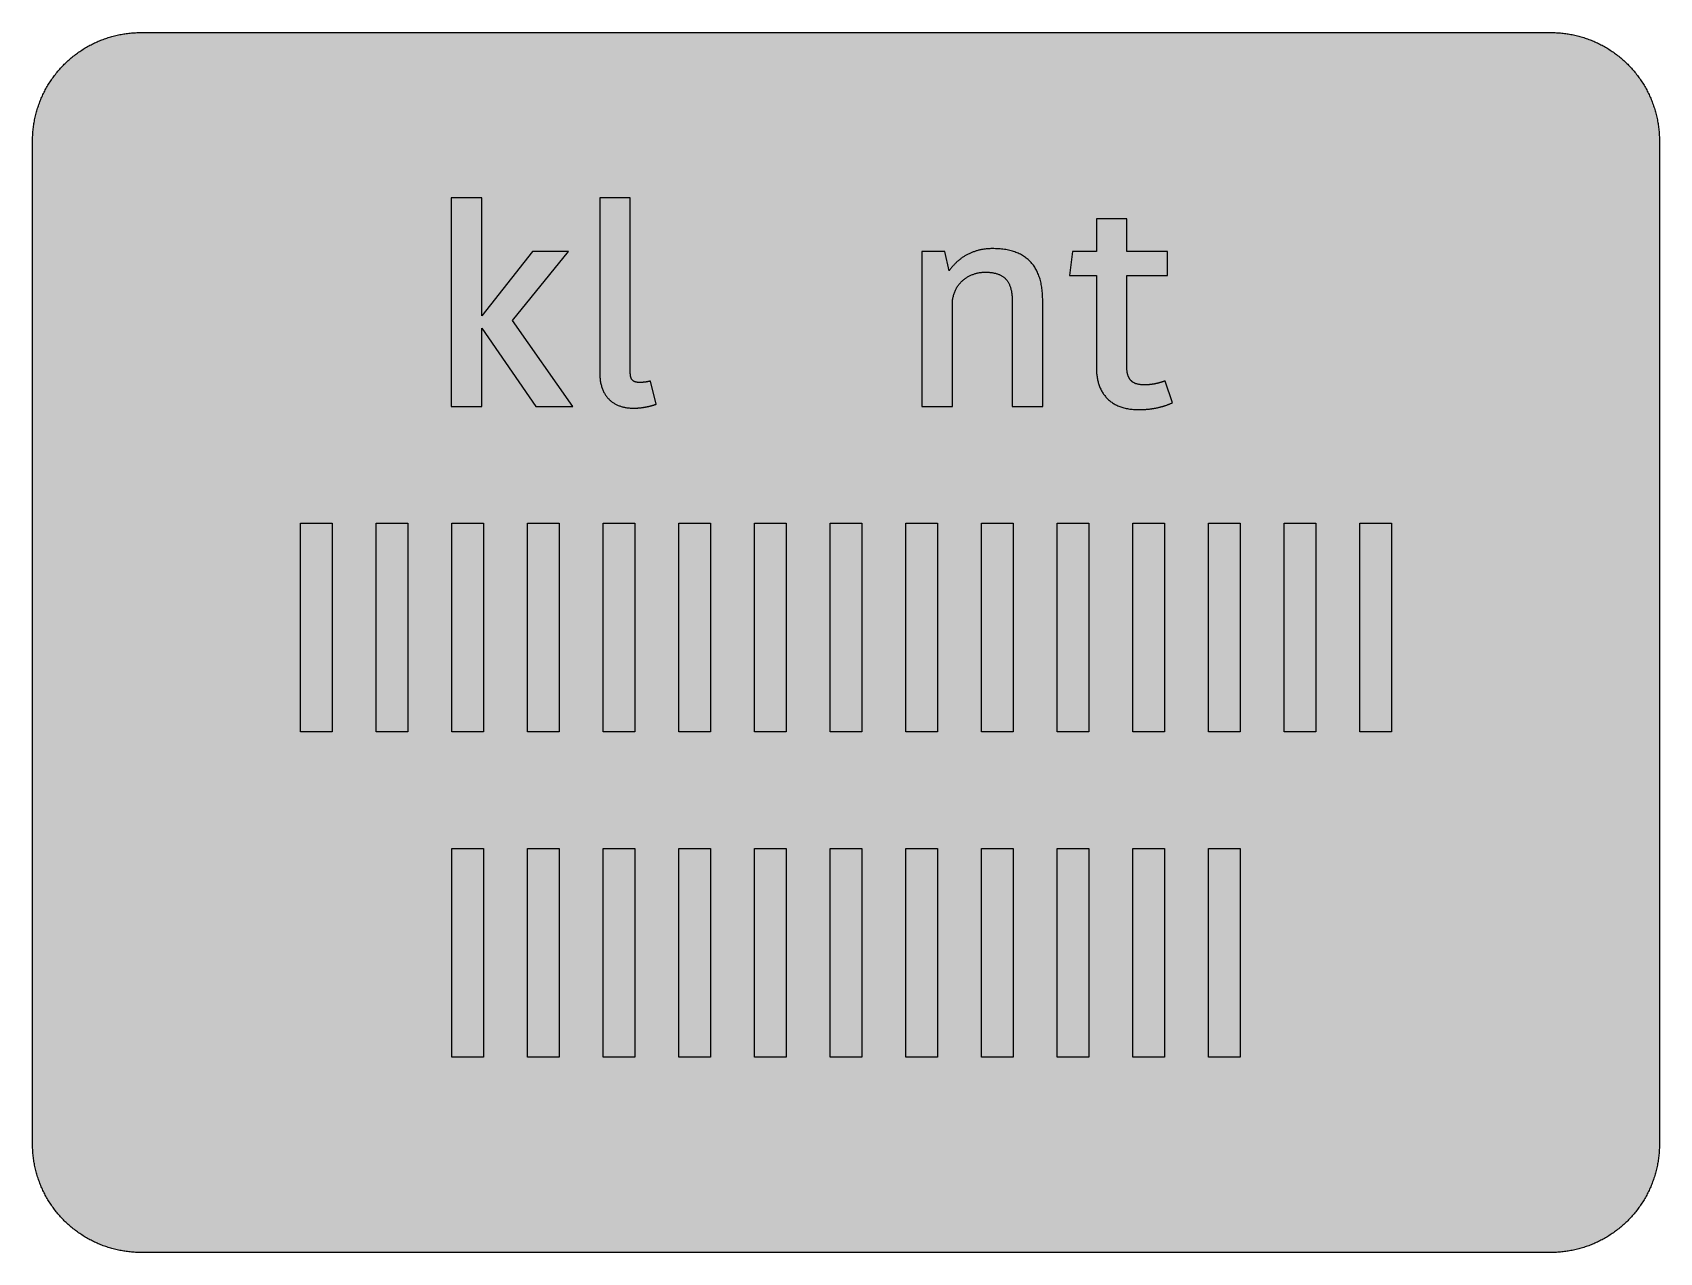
# Model space of a CAD drawing. Header units: millimetres. Extents: x 0 to 212, y 0 to 159.
import ezdxf

# ---------------------------------------------------------------- set-up
doc = ezdxf.new("R2010")
doc.units = ezdxf.units.MM

msp = doc.modelspace()

# ---------------------------------------------------------------- hatches: boundary and pattern name
for color, points in [(254, [(14.1633, 0.0536), (13.9878, 0.0533), (13.8125, 0.0559), (13.6373, 0.061), (13.462, 0.0686), (13.2893, 0.0787), (13.114, 0.0914), (12.9413, 0.1041), (12.7686, 0.1219), (12.5959, 0.1397), (12.4231, 0.16), (12.2504, 0.1829), (12.0777, 0.2057), (11.9075, 0.2337), (11.7373, 0.2616), (11.5672, 0.2921), (11.397, 0.3251), (11.2268, 0.3607), (11.0592, 0.3988), (10.8915, 0.4369), (10.7239, 0.4775), (10.5562, 0.5207), (10.3886, 0.5664), (10.2235, 0.6121), (10.0584, 0.6629), (9.8933, 0.7137), (9.7307, 0.7671), (9.5682, 0.8204), (9.4056, 0.8788), (9.2431, 0.9373), (9.083, 0.9982), (8.923, 1.0617), (8.763, 1.1252), (8.6055, 1.1938), (8.4455, 1.2624), (8.2906, 1.331), (8.1331, 1.4046), (7.9781, 1.4783), (7.8232, 1.5545), (7.6708, 1.6332), (7.5184, 1.7145), (7.366, 1.7958), (7.2161, 1.8796), (7.0663, 1.966), (6.919, 2.0523), (6.7716, 2.1438), (6.6243, 2.2352), (6.4795, 2.3266), (6.3348, 2.4232), (6.19, 2.5197), (6.0477, 2.6187), (5.908, 2.7178), (5.7683, 2.8194), (5.6286, 2.9235), (5.4915, 3.0302), (5.3543, 3.1369), (5.2197, 3.2461), (5.0851, 3.3579), (4.953, 3.4722), (4.8209, 3.5865), (4.6914, 3.7033), (4.5644, 3.8202), (4.4348, 3.9395), (4.3104, 4.0615), (4.1859, 4.1859), (4.0615, 4.3104), (3.9395, 4.4348), (3.8202, 4.5618), (3.7033, 4.6914), (3.5865, 4.8209), (3.4722, 4.953), (3.3579, 5.0851), (3.2487, 5.2197), (3.1369, 5.3543), (3.0302, 5.4915), (2.9235, 5.6286), (2.8194, 5.7683), (2.7178, 5.908), (2.6187, 6.0477), (2.5197, 6.19), (2.4232, 6.3348), (2.3266, 6.477), (2.2352, 6.6243), (2.1438, 6.7691), (2.0523, 6.919), (1.966, 7.0663), (1.8796, 7.2161), (1.7958, 7.366), (1.7145, 7.5184), (1.6332, 7.6708), (1.5545, 7.8232), (1.4783, 7.9781), (1.4046, 8.1331), (1.331, 8.2906), (1.2598, 8.4455), (1.1913, 8.603), (1.1252, 8.763), (1.0592, 8.923), (0.9982, 9.083), (0.9373, 9.2431), (0.8763, 9.4056), (0.8204, 9.5682), (0.7645, 9.7307), (0.7112, 9.8933), (0.6604, 10.0584), (0.6121, 10.2235), (0.5639, 10.3911), (0.5207, 10.5562), (0.4775, 10.7239), (0.4343, 10.8915), (0.3962, 11.0592), (0.3607, 11.2268), (0.3251, 11.397), (0.2921, 11.5672), (0.2616, 11.7373), (0.2311, 11.9075), (0.2057, 12.0802), (0.1803, 12.2504), (0.1575, 12.4231), (0.1372, 12.5959), (0.1194, 12.7686), (0.1041, 12.9413), (0.0889, 13.1166), (0.0787, 13.2893), (0.0686, 13.4645), (0.061, 13.6373), (0.0559, 13.8125), (0.0508, 13.9878), (0.0508, 14.163), (0.0522, 144.6925), (0.0508, 144.8664), (0.0559, 145.0416), (0.061, 145.2169), (0.0686, 145.3896), (0.0787, 145.5649), (0.0889, 145.7376), (0.1041, 145.9128), (0.1194, 146.0856), (0.1372, 146.2583), (0.1575, 146.431), (0.1803, 146.6037), (0.2057, 146.7739), (0.2311, 146.9466), (0.2616, 147.1168), (0.2921, 147.287), (0.3251, 147.4572), (0.3607, 147.6248), (0.3962, 147.795), (0.4343, 147.9626), (0.4775, 148.1303), (0.5207, 148.2979), (0.5639, 148.463), (0.6121, 148.6281), (0.6604, 148.7932), (0.7112, 148.9583), (0.7645, 149.1234), (0.8204, 149.286), (0.8763, 149.4485), (0.9373, 149.6111), (0.9982, 149.7711), (1.0592, 149.9311), (1.1252, 150.0911), (1.1913, 150.2486), (1.2598, 150.4061), (1.331, 150.5636), (1.4046, 150.7185), (1.4783, 150.876), (1.5545, 151.0284), (1.6332, 151.1833), (1.7145, 151.3357), (1.7958, 151.4856), (1.8796, 151.638), (1.966, 151.7879), (2.0523, 151.9352), (2.1438, 152.0825), (2.2352, 152.2298), (2.3266, 152.3746), (2.4232, 152.5194), (2.5197, 152.6616), (2.6187, 152.8039), (2.7178, 152.9461), (2.8194, 153.0858), (2.9235, 153.2255), (3.0302, 153.3627), (3.1369, 153.4973), (3.2487, 153.6344), (3.3579, 153.7665), (3.4722, 153.8986), (3.5865, 154.0307), (3.7033, 154.1602), (3.8202, 154.2898), (3.9395, 154.4168), (4.0615, 154.5438), (4.1859, 154.6682), (4.3104, 154.7901), (4.4348, 154.9121), (4.5644, 155.034), (4.6914, 155.1508), (4.8209, 155.2677), (4.953, 155.382), (5.0851, 155.4937), (5.2197, 155.6055), (5.3543, 155.7147), (5.4915, 155.8239), (5.6286, 155.9281), (5.7683, 156.0322), (5.908, 156.1338), (6.0477, 156.2354), (6.19, 156.3345), (6.3348, 156.431), (6.4795, 156.525), (6.6243, 156.6189), (6.7716, 156.7104), (6.919, 156.7993), (7.0663, 156.8882), (7.2161, 156.9745), (7.366, 157.0584), (7.5184, 157.1396), (7.6708, 157.2209), (7.8232, 157.2971), (7.9781, 157.3733), (8.1331, 157.4495), (8.2906, 157.5206), (8.4455, 157.5918), (8.6055, 157.6603), (8.763, 157.7289), (8.923, 157.7924), (9.083, 157.8559), (9.2431, 157.9169), (9.4056, 157.9753), (9.5682, 158.0337), (9.7307, 158.0871), (9.8933, 158.1404), (10.0584, 158.1912), (10.2235, 158.242), (10.3886, 158.2877), (10.5562, 158.3334), (10.7239, 158.3766), (10.8915, 158.4173), (11.0592, 158.4579), (11.2268, 158.4935), (11.397, 158.529), (11.5672, 158.562), (11.7373, 158.5925), (11.9075, 158.6205), (12.0777, 158.6484), (12.2504, 158.6713), (12.4231, 158.6941), (12.5959, 158.7144), (12.7686, 158.7322), (12.9413, 158.75), (13.114, 158.7627), (13.2893, 158.7754), (13.462, 158.7856), (13.6373, 158.7932), (13.8125, 158.7983), (13.9878, 158.8008), (14.163, 158.8033), (197.6078, 158.8036), (197.7822, 158.8008), (197.9574, 158.7983), (198.1327, 158.7932), (198.3054, 158.7856), (198.4807, 158.7754), (198.6534, 158.7627), (198.8287, 158.75), (199.0014, 158.7322), (199.1741, 158.7144), (199.3468, 158.6941), (199.5195, 158.6713), (199.6897, 158.6484), (199.8624, 158.6205), (200.0326, 158.5925), (200.2028, 158.562), (200.373, 158.529), (200.5432, 158.4935), (200.7108, 158.4579), (200.8784, 158.4173), (201.0461, 158.3766), (201.2137, 158.3334), (201.3788, 158.2877), (201.5465, 158.242), (201.7116, 158.1912), (201.8767, 158.1404), (202.0392, 158.0871), (202.2018, 158.0337), (202.3643, 157.9753), (202.5269, 157.9169), (202.6869, 157.8559), (202.8469, 157.7924), (203.007, 157.7289), (203.167, 157.6603), (203.3245, 157.5918), (203.4794, 157.5206), (203.6369, 157.4495), (203.7918, 157.3733), (203.9468, 157.2971), (204.0992, 157.2209), (204.2516, 157.1396), (204.404, 157.0584), (204.5538, 156.9745), (204.7037, 156.8882), (204.8535, 156.7993), (205.0009, 156.7104), (205.1456, 156.6189), (205.293, 156.525), (205.4352, 156.431), (205.58, 156.3345), (205.7222, 156.2354), (205.8619, 156.1338), (206.0016, 156.0322), (206.1413, 155.9281), (206.2785, 155.8239), (206.4156, 155.7147), (206.5503, 155.6055), (206.6849, 155.4937), (206.817, 155.382), (206.949, 155.2677), (207.0786, 155.1508), (207.2081, 155.034), (207.3351, 154.9121), (207.4596, 154.7901), (207.584, 154.6682), (207.7085, 154.5438), (207.8304, 154.4168), (207.9498, 154.2898), (208.0666, 154.1602), (208.1835, 154.0307), (208.2978, 153.8986), (208.4121, 153.7665), (208.5238, 153.6344), (208.6331, 153.4973), (208.7397, 153.3627), (208.8464, 153.2255), (208.9506, 153.0858), (209.0522, 152.9461), (209.1512, 152.8039), (209.2503, 152.6616), (209.3468, 152.5194), (209.4433, 152.3746), (209.5348, 152.2298), (209.6262, 152.0825), (209.7176, 151.9352), (209.804, 151.7879), (209.8904, 151.638), (209.9742, 151.4856), (210.0555, 151.3357), (210.1367, 151.1833), (210.2155, 151.0284), (210.2917, 150.876), (210.3653, 150.7185), (210.439, 150.5636), (210.5076, 150.4061), (210.5762, 150.2486), (210.6447, 150.0911), (210.7082, 149.9311), (210.7717, 149.7711), (210.8327, 149.6111), (210.8911, 149.4485), (210.9495, 149.286), (211.0029, 149.1234), (211.0562, 148.9583), (211.107, 148.7932), (211.1578, 148.6281), (211.2035, 148.463), (211.2493, 148.2979), (211.2924, 148.1303), (211.3331, 147.9626), (211.3712, 147.795), (211.4093, 147.6248), (211.4448, 147.4572), (211.4779, 147.287), (211.5083, 147.1168), (211.5363, 146.9466), (211.5642, 146.7739), (211.5871, 146.6037), (211.6099, 146.431), (211.6303, 146.2583), (211.648, 146.0856), (211.6658, 145.9128), (211.6785, 145.7376), (211.6912, 145.5649), (211.7014, 145.3896), (211.709, 145.2169), (211.7141, 145.0416), (211.7166, 144.8664), (211.7166, 144.6911), (211.7189, 14.1647), (211.7166, 13.9878), (211.7141, 13.8125), (211.709, 13.6373), (211.7014, 13.4645), (211.6912, 13.2893), (211.6785, 13.1166), (211.6658, 12.9413), (211.648, 12.7686), (211.6303, 12.5959), (211.6099, 12.4231), (211.5871, 12.2504), (211.5642, 12.0802), (211.5363, 11.9075), (211.5083, 11.7373), (211.4779, 11.5672), (211.4448, 11.397), (211.4093, 11.2268), (211.3712, 11.0592), (211.3331, 10.8915), (211.2924, 10.7239), (211.2493, 10.5562), (211.2035, 10.3911), (211.1578, 10.2235), (211.107, 10.0584), (211.0562, 9.8933), (211.0029, 9.7307), (210.9495, 9.5682), (210.8911, 9.4056), (210.8327, 9.2431), (210.7717, 9.083), (210.7082, 8.923), (210.6447, 8.763), (210.5762, 8.603), (210.5076, 8.4455), (210.439, 8.2906), (210.3653, 8.1331), (210.2917, 7.9781), (210.2155, 7.8232), (210.1367, 7.6708), (210.0555, 7.5184), (209.9742, 7.366), (209.8904, 7.2161), (209.804, 7.0663), (209.7176, 6.919), (209.6262, 6.7691), (209.5348, 6.6243), (209.4433, 6.477), (209.3468, 6.3348), (209.2503, 6.19), (209.1512, 6.0477), (209.0522, 5.908), (208.9506, 5.7683), (208.8464, 5.6286), (208.7397, 5.4915), (208.6331, 5.3543), (208.5238, 5.2197), (208.4121, 5.0851), (208.2978, 4.953), (208.1835, 4.8209), (208.0666, 4.6914), (207.9498, 4.5618), (207.8304, 4.4348), (207.7085, 4.3104), (207.584, 4.1859), (207.4596, 4.0615), (207.3351, 3.9395), (207.2081, 3.8202), (207.0786, 3.7033), (206.949, 3.5865), (206.817, 3.4722), (206.6849, 3.3579), (206.5503, 3.2461), (206.4156, 3.1369), (206.2785, 3.0302), (206.1413, 2.9235), (206.0016, 2.8194), (205.8619, 2.7178), (205.7222, 2.6187), (205.58, 2.5197), (205.4352, 2.4232), (205.293, 2.3266), (205.1456, 2.2352), (205.0009, 2.1438), (204.8535, 2.0523), (204.7037, 1.966), (204.5538, 1.8796), (204.404, 1.7958), (204.2516, 1.7145), (204.0992, 1.6332), (203.9468, 1.5545), (203.7918, 1.4783), (203.6369, 1.4046), (203.4794, 1.331), (203.3245, 1.2624), (203.167, 1.1938), (203.007, 1.1252), (202.8469, 1.0617), (202.6869, 0.9982), (202.5269, 0.9373), (202.3643, 0.8788), (202.2018, 0.8204), (202.0392, 0.7671), (201.8767, 0.7137), (201.7116, 0.6629), (201.5465, 0.6121), (201.3788, 0.5664), (201.2137, 0.5207), (201.0461, 0.4775), (200.8784, 0.4369), (200.7108, 0.3988), (200.5432, 0.3607), (200.373, 0.3251), (200.2028, 0.2921), (200.0326, 0.2616), (199.8624, 0.2337), (199.6897, 0.2057), (199.5195, 0.1829), (199.3468, 0.16), (199.1741, 0.1397), (199.0014, 0.1219), (198.8287, 0.1041), (198.6534, 0.0914), (198.4807, 0.0787), (198.3054, 0.0686), (198.1327, 0.061), (197.9574, 0.0559), (197.7822, 0.0533), (197.6069, 0.0533)]), (59, [(58.4853, 110.1203), (58.4853, 120.3258), (65.5479, 110.1203), (70.3598, 110.1203), (62.4815, 121.3347), (69.777, 130.2988), (65.0819, 130.2988), (58.4853, 121.9546), (58.4853, 137.2842), (54.5274, 137.2842), (54.5274, 110.1203)]), (59, [(80.4485, 113.4565), (80.4291, 113.4491), (80.4113, 113.444), (80.391, 113.4389), (80.3732, 113.4339), (80.3529, 113.4288), (80.3326, 113.4237), (80.3123, 113.4186), (80.2919, 113.4135), (80.2716, 113.4085), (80.2513, 113.4034), (80.2284, 113.3983), (80.2081, 113.3932), (80.1853, 113.3907), (80.1649, 113.3856), (80.1421, 113.3805), (80.1218, 113.3754), (80.0989, 113.3704), (80.076, 113.3678), (80.0532, 113.3627), (80.0303, 113.3577), (80.0075, 113.3551), (79.9846, 113.35), (79.9617, 113.3475), (79.9389, 113.3424), (79.916, 113.3399), (79.8932, 113.3348), (79.8703, 113.3323), (79.8474, 113.3272), (79.8246, 113.3246), (79.8017, 113.3221), (79.7763, 113.317), (79.7535, 113.3145), (79.7306, 113.3119), (79.7077, 113.3094), (79.6849, 113.3043), (79.662, 113.3018), (79.6392, 113.2992), (79.6163, 113.2967), (79.5934, 113.2942), (79.5706, 113.2916), (79.5477, 113.2891), (79.5249, 113.2865), (79.5045, 113.284), (79.4817, 113.2815), (79.4588, 113.2815), (79.4385, 113.2789), (79.4156, 113.2764), (79.3953, 113.2738), (79.3725, 113.2738), (79.3521, 113.2713), (79.3318, 113.2713), (79.3115, 113.2688), (79.2912, 113.2688), (79.2709, 113.2662), (79.2505, 113.2662), (79.2328, 113.2637), (79.2124, 113.2637), (79.1947, 113.2637), (79.1769, 113.2611), (79.1591, 113.2611), (79.1413, 113.2611), (79.1235, 113.2611), (79.1058, 113.2611), (79.0905, 113.2611), (79.0423, 113.2611), (78.994, 113.2611), (78.9483, 113.2637), (78.9026, 113.2662), (78.8594, 113.2688), (78.8162, 113.2713), (78.773, 113.2764), (78.7349, 113.2815), (78.6943, 113.2865), (78.6562, 113.2942), (78.6181, 113.2992), (78.5825, 113.3069), (78.547, 113.317), (78.5139, 113.3246), (78.4784, 113.3348), (78.4479, 113.345), (78.4174, 113.3551), (78.3869, 113.3678), (78.3565, 113.3805), (78.3285, 113.3932), (78.3006, 113.4085), (78.2752, 113.4237), (78.2498, 113.4389), (78.2244, 113.4542), (78.199, 113.472), (78.1761, 113.4897), (78.1558, 113.5101), (78.1329, 113.5278), (78.1126, 113.5482), (78.0923, 113.571), (78.0745, 113.5913), (78.0567, 113.6142), (78.039, 113.6396), (78.0237, 113.6625), (78.0059, 113.6879), (77.9907, 113.7158), (77.978, 113.7412), (77.9628, 113.7691), (77.9501, 113.7971), (77.9374, 113.8276), (77.9272, 113.858), (77.9145, 113.8885), (77.9043, 113.9215), (77.8942, 113.9546), (77.8866, 113.9876), (77.8764, 114.0231), (77.8688, 114.0587), (77.8612, 114.0968), (77.8561, 114.1349), (77.8485, 114.173), (77.8434, 114.2111), (77.8383, 114.2517), (77.8332, 114.2949), (77.8281, 114.3356), (77.8256, 114.3787), (77.8205, 114.4245), (77.818, 114.4702), (77.8154, 114.5159), (77.8129, 114.5616), (77.8129, 114.6099), (77.8104, 114.6607), (77.8104, 114.7115), (77.8104, 114.7623), (77.8104, 114.8131), (77.8108, 137.2842), (73.8519, 137.2842), (73.8519, 114.505), (73.853, 114.3508), (73.8556, 114.2009), (73.8632, 114.0536), (73.8734, 113.9088), (73.8861, 113.7666), (73.9013, 113.6294), (73.9216, 113.4923), (73.9419, 113.3602), (73.9648, 113.2307), (73.9927, 113.1037), (74.0207, 112.9767), (74.0537, 112.8573), (74.0867, 112.7379), (74.1223, 112.6211), (74.1629, 112.5068), (74.2036, 112.3975), (74.2467, 112.2883), (74.2925, 112.1816), (74.3407, 112.08), (74.3915, 111.981), (74.4449, 111.8819), (74.4982, 111.7879), (74.5541, 111.694), (74.615, 111.6051), (74.676, 111.5187), (74.737, 111.4323), (74.803, 111.3511), (74.869, 111.2723), (74.9376, 111.1936), (75.0087, 111.1199), (75.0824, 111.0463), (75.1561, 110.9777), (75.2323, 110.9091), (75.3085, 110.8456), (75.3872, 110.7821), (75.4685, 110.7211), (75.5523, 110.6627), (75.6361, 110.6068), (75.7225, 110.5535), (75.8088, 110.5027), (75.8977, 110.4544), (75.9866, 110.4087), (76.0781, 110.363), (76.1695, 110.3224), (76.2635, 110.2817), (76.3575, 110.2436), (76.454, 110.2106), (76.5531, 110.175), (76.6496, 110.1446), (76.7512, 110.1166), (76.8502, 110.0887), (76.9518, 110.0633), (77.0534, 110.043), (77.1576, 110.0201), (77.2617, 110.0023), (77.3684, 109.9871), (77.4725, 109.9718), (77.5792, 109.9591), (77.6884, 109.949), (77.7951, 109.9388), (77.9043, 109.9337), (78.0136, 109.9287), (78.1253, 109.9261), (78.2345, 109.9236), (78.2879, 109.9236), (78.3412, 109.9261), (78.392, 109.9261), (78.4454, 109.9261), (78.4962, 109.9287), (78.5495, 109.9312), (78.6003, 109.9337), (78.6511, 109.9363), (78.7044, 109.9388), (78.7552, 109.9414), (78.806, 109.9439), (78.8568, 109.949), (78.9051, 109.9515), (78.9559, 109.9566), (79.0067, 109.9617), (79.0575, 109.9642), (79.1058, 109.9693), (79.1566, 109.9744), (79.2048, 109.982), (79.2531, 109.9871), (79.3039, 109.9922), (79.3521, 109.9998), (79.4004, 110.0049), (79.4487, 110.0125), (79.4969, 110.0201), (79.5452, 110.0277), (79.5909, 110.0353), (79.6392, 110.043), (79.6874, 110.0506), (79.7331, 110.0582), (79.7814, 110.0658), (79.8271, 110.076), (79.8728, 110.0836), (79.9186, 110.0938), (79.9643, 110.1014), (80.01, 110.1115), (80.0557, 110.1217), (80.1014, 110.1293), (80.1472, 110.1395), (80.1903, 110.1496), (80.2361, 110.1598), (80.2792, 110.17), (80.3224, 110.1801), (80.3656, 110.1928), (80.4113, 110.203), (80.4545, 110.2131), (80.4951, 110.2233), (80.5383, 110.236), (80.5815, 110.2462), (80.6247, 110.2589), (80.6653, 110.269), (80.706, 110.2817), (80.7491, 110.2944), (80.7898, 110.3046), (80.8304, 110.3173), (80.8711, 110.33), (80.9117, 110.3401), (80.9523, 110.3528), (80.9904, 110.3655), (81.0311, 110.3782), (81.0692, 110.3909), (81.1098, 110.4036), (81.1479, 110.4163), (81.186, 110.429)]), (59, [(138.4639, 115.1636), (138.463, 115.0163), (138.4681, 114.8715), (138.4732, 114.7267), (138.4833, 114.5845), (138.4935, 114.4422), (138.5087, 114.3025), (138.524, 114.1628), (138.5443, 114.0257), (138.5646, 113.8911), (138.59, 113.7564), (138.6154, 113.6244), (138.6459, 113.4948), (138.6764, 113.3653), (138.7119, 113.2383), (138.75, 113.1113), (138.7881, 112.9894), (138.8313, 112.8649), (138.877, 112.7455), (138.9253, 112.6261), (138.9736, 112.5093), (139.0269, 112.395), (139.0828, 112.2832), (139.1412, 112.1715), (139.2022, 112.0623), (139.2682, 111.9556), (139.3342, 111.8514), (139.4028, 111.7498), (139.4765, 111.6482), (139.5501, 111.5492), (139.6289, 111.4527), (139.7076, 111.3587), (139.7914, 111.2672), (139.8778, 111.1783), (139.9667, 111.092), (140.0581, 111.0082), (140.1521, 110.9243), (140.2486, 110.8456), (140.3502, 110.7669), (140.4518, 110.6932), (140.5585, 110.6195), (140.6677, 110.551), (140.777, 110.4849), (140.8913, 110.4189), (141.0106, 110.3579), (141.13, 110.297), (141.2519, 110.2411), (141.3789, 110.1877), (141.5059, 110.1369), (141.638, 110.0887), (141.7726, 110.043), (141.9123, 110.0023), (142.052, 109.9617), (142.1943, 109.9261), (142.3416, 109.8931), (142.4915, 109.8626), (142.6439, 109.8347), (142.7988, 109.8118), (142.9588, 109.789), (143.1188, 109.7712), (143.2839, 109.7559), (143.4516, 109.7458), (143.6218, 109.7382), (143.7945, 109.7331), (143.9723, 109.7305), (144.0434, 109.7305), (144.1145, 109.7305), (144.1856, 109.7331), (144.2542, 109.7331), (144.3253, 109.7356), (144.3965, 109.7382), (144.4676, 109.7407), (144.5387, 109.7432), (144.6073, 109.7458), (144.6784, 109.7509), (144.7495, 109.7559), (144.8181, 109.7585), (144.8892, 109.7636), (144.9603, 109.7712), (145.0289, 109.7763), (145.1, 109.7813), (145.1686, 109.789), (145.2397, 109.7966), (145.3083, 109.8042), (145.3794, 109.8118), (145.448, 109.822), (145.5166, 109.8296), (145.5877, 109.8398), (145.6563, 109.8499), (145.7249, 109.8601), (145.796, 109.8702), (145.8646, 109.8804), (145.9332, 109.8931), (146.0017, 109.9058), (146.0703, 109.9185), (146.1389, 109.9312), (146.2075, 109.9439), (146.2761, 109.9566), (146.3446, 109.9718), (146.4132, 109.9871), (146.4818, 110.0023), (146.5504, 110.0176), (146.619, 110.0328), (146.6875, 110.0506), (146.7561, 110.0684), (146.8222, 110.0861), (146.8907, 110.1039), (146.9593, 110.1217), (147.0254, 110.142), (147.0939, 110.1598), (147.16, 110.1801), (147.2286, 110.2004), (147.2946, 110.2208), (147.3632, 110.2436), (147.4292, 110.2639), (147.4978, 110.2868), (147.5638, 110.3097), (147.6299, 110.3325), (147.6959, 110.3579), (147.7645, 110.3808), (147.8305, 110.4062), (147.8966, 110.4316), (147.9626, 110.457), (148.0287, 110.4849), (148.0947, 110.5103), (148.1607, 110.5383), (148.2268, 110.5662), (148.2903, 110.5941), (148.3563, 110.6221), (147.3881, 113.4565), (147.3403, 113.4389), (147.2921, 113.4237), (147.2463, 113.4085), (147.2006, 113.3932), (147.1549, 113.378), (147.1092, 113.3627), (147.0635, 113.3475), (147.0177, 113.3323), (146.9746, 113.3196), (146.9288, 113.3069), (146.8857, 113.2916), (146.8425, 113.2789), (146.7993, 113.2662), (146.7536, 113.2535), (146.7104, 113.2408), (146.6698, 113.2281), (146.6266, 113.218), (146.5834, 113.2053), (146.5402, 113.1951), (146.4996, 113.1824), (146.4564, 113.1722), (146.4158, 113.1621), (146.3726, 113.1519), (146.3319, 113.1418), (146.2913, 113.1316), (146.2481, 113.124), (146.2075, 113.1138), (146.1668, 113.1062), (146.1262, 113.096), (146.0856, 113.0884), (146.0449, 113.0808), (146.0043, 113.0732), (145.9636, 113.0656), (145.923, 113.0579), (145.8824, 113.0503), (145.8443, 113.0427), (145.8036, 113.0376), (145.763, 113.03), (145.7223, 113.0249), (145.6817, 113.0173), (145.6436, 113.0122), (145.603, 113.0071), (145.5623, 113.0021), (145.5217, 112.997), (145.4836, 112.9919), (145.4429, 112.9894), (145.4023, 112.9843), (145.3617, 112.9817), (145.3236, 112.9767), (145.2829, 112.9741), (145.2423, 112.9716), (145.2016, 112.9665), (145.161, 112.964), (145.1204, 112.9614), (145.0797, 112.9589), (145.0391, 112.9589), (144.9984, 112.9563), (144.9578, 112.9538), (144.9172, 112.9538), (144.8765, 112.9538), (144.8333, 112.9513), (144.7927, 112.9513), (144.7521, 112.9513), (144.7089, 112.9513), (144.6276, 112.9513), (144.5489, 112.9538), (144.4727, 112.9563), (144.3965, 112.9614), (144.3228, 112.9665), (144.2491, 112.9741), (144.178, 112.9817), (144.1094, 112.9894), (144.0434, 113.0021), (143.9774, 113.0122), (143.9113, 113.0249), (143.8504, 113.0402), (143.7894, 113.0554), (143.7284, 113.0706), (143.6726, 113.0884), (143.6141, 113.1087), (143.5608, 113.1291), (143.5075, 113.1494), (143.4541, 113.1722), (143.4059, 113.1951), (143.3551, 113.2205), (143.3093, 113.2459), (143.2636, 113.2738), (143.2179, 113.3018), (143.1747, 113.3297), (143.1315, 113.3602), (143.0934, 113.3932), (143.0528, 113.4262), (143.0147, 113.4593), (142.9791, 113.4948), (142.9436, 113.5304), (142.9106, 113.5659), (142.8775, 113.6066), (142.8471, 113.6447), (142.8166, 113.6853), (142.7886, 113.726), (142.7607, 113.7691), (142.7328, 113.8123), (142.7074, 113.858), (142.6845, 113.9038), (142.6616, 113.952), (142.6388, 114.0003), (142.6185, 114.0485), (142.6007, 114.0993), (142.5804, 114.1501), (142.5651, 114.2035), (142.5473, 114.2568), (142.5321, 114.3102), (142.5194, 114.366), (142.5042, 114.4219), (142.494, 114.4803), (142.4813, 114.5388), (142.4711, 114.5972), (142.4635, 114.6581), (142.4534, 114.7191), (142.4483, 114.7826), (142.4407, 114.8461), (142.4356, 114.9096), (142.4305, 114.9756), (142.428, 115.0417), (142.4229, 115.1103), (142.4229, 115.1788), (142.4203, 115.2474), (142.4203, 115.3185), (142.4217, 127.194), (147.6996, 127.194), (147.6996, 130.2988), (142.4217, 130.2988), (142.4217, 134.5664), (138.4639, 134.5664), (138.4639, 130.2988), (135.3591, 130.2988), (134.9707, 127.194), (138.4639, 127.194)]), (59, [(131.4785, 110.1203), (131.4785, 123.9337), (131.4755, 124.1374), (131.4704, 124.3406), (131.4628, 124.5413), (131.4526, 124.7369), (131.4399, 124.9299), (131.4221, 125.1204), (131.4018, 125.3084), (131.379, 125.4938), (131.3536, 125.6741), (131.3256, 125.8519), (131.2926, 126.0272), (131.257, 126.1999), (131.2189, 126.3675), (131.1783, 126.5326), (131.1326, 126.6952), (131.0843, 126.8552), (131.0335, 127.0102), (130.9802, 127.1626), (130.9243, 127.3124), (130.8633, 127.4597), (130.7998, 127.602), (130.7313, 127.7417), (130.6627, 127.8788), (130.589, 128.0135), (130.5128, 128.143), (130.4315, 128.27), (130.3503, 128.3945), (130.2639, 128.5164), (130.175, 128.6332), (130.081, 128.7475), (129.9845, 128.8593), (129.8854, 128.9685), (129.7838, 129.0726), (129.6772, 129.1742), (129.5679, 129.2733), (129.4562, 129.3673), (129.3393, 129.4587), (129.22, 129.5476), (129.098, 129.634), (128.971, 129.7153), (128.8415, 129.794), (128.7094, 129.8677), (128.5748, 129.9413), (128.4351, 130.0099), (128.2929, 130.0759), (128.1455, 130.1369), (127.9957, 130.1953), (127.8433, 130.2512), (127.6858, 130.3045), (127.5258, 130.3528), (127.3632, 130.3985), (127.1956, 130.4417), (127.0254, 130.4798), (126.8501, 130.5154), (126.6749, 130.5484), (126.492, 130.5763), (126.3091, 130.6017), (126.1212, 130.6246), (125.9307, 130.6424), (125.7351, 130.6576), (125.537, 130.6703), (125.3338, 130.6779), (125.128, 130.683), (124.9197, 130.6855), (124.8181, 130.683), (124.7165, 130.683), (124.6149, 130.6779), (124.5133, 130.6728), (124.4117, 130.6678), (124.3101, 130.6601), (124.2085, 130.65), (124.1095, 130.6398), (124.0079, 130.6297), (123.9088, 130.617), (123.8098, 130.6017), (123.7082, 130.5865), (123.6091, 130.5687), (123.51, 130.5484), (123.4135, 130.5306), (123.3145, 130.5077), (123.2154, 130.4849), (123.1189, 130.462), (123.0224, 130.4341), (122.9258, 130.4087), (122.8293, 130.3807), (122.7328, 130.3503), (122.6363, 130.3172), (122.5423, 130.2868), (122.4483, 130.2512), (122.3543, 130.2156), (122.2604, 130.1775), (122.1664, 130.1394), (122.0749, 130.0988), (121.981, 130.0582), (121.8895, 130.015), (121.8006, 129.9718), (121.7092, 129.9261), (121.6203, 129.8778), (121.5314, 129.8296), (121.4425, 129.7788), (121.3561, 129.728), (121.2672, 129.6746), (121.1809, 129.6213), (121.097, 129.5654), (121.0107, 129.507), (120.9269, 129.4486), (120.843, 129.3876), (120.7618, 129.3266), (120.6779, 129.2631), (120.5992, 129.1971), (120.5179, 129.1311), (120.4392, 129.065), (120.3604, 128.9939), (120.2817, 128.9228), (120.2055, 128.8517), (120.1293, 128.778), (120.0531, 128.7018), (119.9794, 128.6256), (119.9058, 128.5469), (119.8347, 128.4681), (119.7635, 128.3868), (119.6924, 128.303), (119.6238, 128.2192), (119.5553, 128.1328), (119.4867, 128.0465), (119.4206, 127.9576), (119.3546, 127.8661), (119.2911, 127.7747), (118.7496, 130.2988), (115.7623, 130.2988), (115.7623, 110.1203), (119.7197, 110.1203), (119.7197, 123.3519), (119.7204, 123.4872), (119.7254, 123.6218), (119.7331, 123.7539), (119.7458, 123.8834), (119.761, 124.013), (119.7788, 124.1374), (119.7991, 124.2593), (119.8245, 124.3813), (119.8499, 124.4981), (119.8804, 124.6149), (119.9134, 124.7292), (119.949, 124.841), (119.9871, 124.9477), (120.0277, 125.0544), (120.0709, 125.161), (120.1166, 125.2626), (120.1649, 125.3617), (120.2157, 125.4582), (120.269, 125.5547), (120.3249, 125.6487), (120.3808, 125.7376), (120.4417, 125.8265), (120.5027, 125.9129), (120.5662, 125.9967), (120.6322, 126.0805), (120.6983, 126.1593), (120.7668, 126.2355), (120.838, 126.3117), (120.9091, 126.3853), (120.9827, 126.4564), (121.0589, 126.525), (121.1351, 126.5911), (121.2139, 126.6546), (121.2926, 126.7181), (121.3739, 126.779), (121.4552, 126.8349), (121.5365, 126.8908), (121.6203, 126.9467), (121.7066, 126.9975), (121.7905, 127.0457), (121.8794, 127.094), (121.9657, 127.1397), (122.0546, 127.1829), (122.141, 127.2235), (122.2324, 127.2616), (122.3213, 127.2997), (122.4102, 127.3353), (122.5017, 127.3683), (122.5931, 127.3988), (122.6845, 127.4267), (122.776, 127.4547), (122.8674, 127.4775), (122.9589, 127.5004), (123.0503, 127.5232), (123.1417, 127.541), (123.2332, 127.5563), (123.3221, 127.5715), (123.4135, 127.5842), (123.505, 127.5969), (123.5939, 127.6045), (123.6828, 127.6121), (123.7717, 127.6172), (123.8606, 127.6198), (123.9495, 127.6198), (124.0612, 127.6198), (124.1704, 127.6172), (124.2797, 127.6147), (124.3863, 127.6096), (124.4905, 127.602), (124.5921, 127.5944), (124.6937, 127.5842), (124.7927, 127.5715), (124.8918, 127.5588), (124.9858, 127.5461), (125.0798, 127.5283), (125.1712, 127.5105), (125.2626, 127.4928), (125.3515, 127.4699), (125.4379, 127.447), (125.5217, 127.4216), (125.6055, 127.3962), (125.6868, 127.3683), (125.7656, 127.3378), (125.8443, 127.3073), (125.918, 127.2718), (125.9942, 127.2362), (126.0653, 127.1981), (126.1364, 127.16), (126.205, 127.1168), (126.271, 127.0737), (126.3371, 127.0279), (126.4006, 126.9822), (126.4615, 126.9314), (126.5225, 126.8806), (126.5809, 126.8273), (126.6368, 126.7714), (126.6901, 126.713), (126.7435, 126.652), (126.7943, 126.5911), (126.8425, 126.5276), (126.8908, 126.459), (126.9365, 126.3904), (126.9822, 126.3193), (127.0229, 126.2456), (127.0635, 126.1694), (127.1016, 126.0932), (127.1397, 126.0119), (127.1753, 125.9281), (127.2083, 125.8443), (127.2413, 125.7554), (127.2718, 125.6665), (127.2997, 125.5725), (127.3251, 125.4785), (127.3505, 125.382), (127.3734, 125.2804), (127.3962, 125.1788), (127.414, 125.0721), (127.4318, 124.9655), (127.4496, 124.8537), (127.4648, 124.7419), (127.4775, 124.6251), (127.4877, 124.5083), (127.4978, 124.3863), (127.5055, 124.2619), (127.5105, 124.1349), (127.5156, 124.0053), (127.5182, 123.8733), (127.5182, 123.7386), (127.5196, 110.1203)]), (59, [(34.925, 94.9508), (39.0454, 94.9508), (39.0454, 67.787), (34.925, 67.787)]), (59, [(44.7668, 94.9508), (48.8872, 94.9508), (48.8872, 67.787), (44.7668, 67.787)]), (59, [(54.6104, 94.9508), (58.7308, 94.9508), (58.7308, 67.787), (54.6104, 67.787)]), (59, [(64.4536, 94.9508), (68.574, 94.9508), (68.574, 67.787), (64.4536, 67.787)]), (59, [(74.2968, 94.9508), (78.4172, 94.9508), (78.4172, 67.787), (74.2968, 67.787)]), (59, [(84.1403, 94.9508), (88.2608, 94.9508), (88.2608, 67.787), (84.1403, 67.787)]), (59, [(93.9835, 94.9508), (98.104, 94.9508), (98.104, 67.787), (93.9835, 67.787)]), (59, [(103.8257, 94.9508), (107.9461, 94.9508), (107.9461, 67.787), (103.8257, 67.787)]), (59, [(113.6689, 94.9508), (117.7893, 94.9508), (117.7893, 67.787), (113.6689, 67.787)]), (59, [(123.5121, 94.9508), (127.6325, 94.9508), (127.6325, 67.787), (123.5121, 67.787)]), (59, [(133.3556, 94.9508), (137.4761, 94.9508), (137.4761, 67.787), (133.3556, 67.787)]), (59, [(143.1988, 94.9508), (147.3193, 94.9508), (147.3193, 67.787), (143.1988, 67.787)]), (59, [(153.0421, 94.9508), (157.1625, 94.9508), (157.1625, 67.787), (153.0421, 67.787)]), (59, [(162.8842, 94.9508), (167.0046, 94.9508), (167.0046, 67.787), (162.8842, 67.787)]), (59, [(172.7274, 94.9508), (176.8479, 94.9508), (176.8479, 67.787), (172.7274, 67.787)]), (59, [(54.6104, 52.6175), (58.7308, 52.6175), (58.7308, 25.4536), (54.6104, 25.4536)]), (59, [(64.4536, 52.6175), (68.574, 52.6175), (68.574, 25.4536), (64.4536, 25.4536)]), (59, [(74.2968, 52.6175), (78.4172, 52.6175), (78.4172, 25.4536), (74.2968, 25.4536)]), (59, [(84.1403, 52.6175), (88.2608, 52.6175), (88.2608, 25.4536), (84.1403, 25.4536)]), (59, [(93.9835, 52.6175), (98.104, 52.6175), (98.104, 25.4536), (93.9835, 25.4536)]), (59, [(103.8257, 52.6175), (107.9461, 52.6175), (107.9461, 25.4536), (103.8257, 25.4536)]), (59, [(113.6689, 52.6175), (117.7893, 52.6175), (117.7893, 25.4536), (113.6689, 25.4536)]), (59, [(123.5121, 52.6175), (127.6325, 52.6175), (127.6325, 25.4536), (123.5121, 25.4536)]), (59, [(133.3556, 52.6175), (137.4761, 52.6175), (137.4761, 25.4536), (133.3556, 25.4536)]), (59, [(143.1988, 52.6175), (147.3193, 52.6175), (147.3193, 25.4536), (143.1988, 25.4536)]), (59, [(153.0421, 52.6175), (157.1625, 52.6175), (157.1625, 25.4536), (153.0421, 25.4536)])]:
    msp.add_hatch(color=color).paths.add_polyline_path(points)
h = msp.add_hatch(color=59)
h.paths.add_polyline_path([(14.1633, 3.5814), (13.8887, 3.5839), (13.6169, 3.5941), (13.3477, 3.6119), (13.081, 3.6347), (12.8143, 3.6652), (12.5501, 3.7008), (12.2885, 3.7465), (12.0294, 3.7948), (11.7729, 3.8506), (11.5164, 3.9141), (11.2649, 3.9827), (11.016, 4.0564), (10.7671, 4.1351), (10.5232, 4.2215), (10.2819, 4.3129), (10.0432, 4.412), (9.8069, 4.5161), (9.5733, 4.6228), (9.3447, 4.7371), (9.1186, 4.8565), (8.8951, 4.9809), (8.6741, 5.113), (8.4582, 5.2476), (8.2448, 5.3873), (8.0366, 5.5321), (7.8308, 5.682), (7.6276, 5.8369), (7.4295, 5.9969), (7.2365, 6.1595), (7.046, 6.3297), (6.8605, 6.5024), (6.6777, 6.6802), (6.5024, 6.8605), (6.3271, 7.046), (6.1595, 7.2365), (5.9969, 7.432), (5.8369, 7.6302), (5.682, 7.8308), (5.5321, 8.0366), (5.3873, 8.2448), (5.2451, 8.4582), (5.1105, 8.6741), (4.9809, 8.8951), (4.8565, 9.1186), (4.7371, 9.3447), (4.6228, 9.5758), (4.5136, 9.8069), (4.4094, 10.0432), (4.3129, 10.2819), (4.2215, 10.5232), (4.1351, 10.7696), (4.0538, 11.016), (3.9802, 11.2649), (3.9116, 11.5189), (3.8506, 11.7729), (3.7948, 12.0294), (3.744, 12.2911), (3.7008, 12.5527), (3.6627, 12.8143), (3.6322, 13.081), (3.6093, 13.3502), (3.5916, 13.6195), (3.5814, 13.8913), (3.5789, 14.163), (3.58, 144.6925), (3.5814, 144.9654), (3.5916, 145.2347), (3.6093, 145.5064), (3.6322, 145.7731), (3.6627, 146.0398), (3.7008, 146.304), (3.744, 146.5656), (3.7948, 146.8247), (3.8506, 147.0812), (3.9116, 147.3352), (3.9802, 147.5892), (4.0538, 147.8382), (4.1351, 148.0845), (4.2215, 148.3309), (4.3129, 148.5722), (4.4094, 148.811), (4.5136, 149.0472), (4.6228, 149.2783), (4.7371, 149.5095), (4.8565, 149.7355), (4.9809, 149.9591), (5.1105, 150.1775), (5.2451, 150.3959), (5.3873, 150.6093), (5.5321, 150.8176), (5.682, 151.0233), (5.8369, 151.224), (5.9969, 151.4221), (6.1595, 151.6177), (6.3271, 151.8056), (6.5024, 151.9936), (6.6777, 152.1739), (6.8605, 152.3517), (7.046, 152.5245), (7.2365, 152.6946), (7.4295, 152.8572), (7.6276, 153.0172), (7.8308, 153.1722), (8.0366, 153.322), (8.2448, 153.4668), (8.4582, 153.6065), (8.6741, 153.7411), (8.8951, 153.8732), (9.1186, 153.9977), (9.3447, 154.117), (9.5733, 154.2313), (9.8069, 154.3406), (10.0432, 154.4422), (10.2819, 154.5412), (10.5232, 154.6327), (10.7671, 154.719), (11.016, 154.7978), (11.2649, 154.874), (11.5164, 154.9425), (11.7729, 155.0035), (12.0294, 155.0594), (12.2885, 155.1102), (12.5501, 155.1534), (12.8143, 155.1889), (13.081, 155.2194), (13.3477, 155.2448), (13.6169, 155.26), (13.8887, 155.2702), (14.163, 155.2753), (197.6078, 155.2758), (197.8787, 155.2702), (198.1505, 155.26), (198.4197, 155.2448), (198.689, 155.2194), (198.9557, 155.1889), (199.2173, 155.1534), (199.4789, 155.1102), (199.7405, 155.0594), (199.9971, 155.0035), (200.2511, 154.9425), (200.5051, 154.874), (200.754, 154.7978), (201.0004, 154.719), (201.2467, 154.6327), (201.488, 154.5412), (201.7268, 154.4422), (201.963, 154.3406), (202.1942, 154.2313), (202.4253, 154.117), (202.6514, 153.9977), (202.8749, 153.8732), (203.0959, 153.7411), (203.3118, 153.6065), (203.5251, 153.4668), (203.7334, 153.322), (203.9391, 153.1722), (204.1398, 153.0172), (204.3379, 152.8572), (204.5335, 152.6946), (204.724, 152.5245), (204.9094, 152.3517), (205.0898, 152.1739), (205.2676, 151.9936), (205.4403, 151.8056), (205.6105, 151.6177), (205.773, 151.4221), (205.933, 151.224), (206.088, 151.0233), (206.2378, 150.8176), (206.3826, 150.6093), (206.5223, 150.3959), (206.6569, 150.1775), (206.789, 149.9591), (206.9135, 149.7355), (207.0329, 149.5095), (207.1472, 149.2783), (207.2538, 149.0472), (207.358, 148.811), (207.457, 148.5722), (207.5485, 148.3309), (207.6348, 148.0845), (207.7136, 147.8382), (207.7872, 147.5892), (207.8558, 147.3352), (207.9193, 147.0812), (207.9752, 146.8247), (208.0235, 146.5656), (208.0692, 146.304), (208.1047, 146.0398), (208.1352, 145.7731), (208.1581, 145.5064), (208.1759, 145.2347), (208.186, 144.9654), (208.1911, 144.6911), (208.1911, 14.1647), (208.186, 13.8913), (208.1759, 13.6195), (208.1581, 13.3502), (208.1352, 13.081), (208.1047, 12.8143), (208.0692, 12.5527), (208.0235, 12.2911), (207.9752, 12.0294), (207.9193, 11.7729), (207.8558, 11.5189), (207.7872, 11.2649), (207.7136, 11.016), (207.6348, 10.7696), (207.5485, 10.5232), (207.457, 10.2819), (207.358, 10.0432), (207.2538, 9.8069), (207.1472, 9.5758), (207.0329, 9.3447), (206.9135, 9.1186), (206.789, 8.8951), (206.6569, 8.6741), (206.5223, 8.4582), (206.3826, 8.2448), (206.2378, 8.0366), (206.088, 7.8308), (205.933, 7.6302), (205.773, 7.432), (205.6105, 7.2365), (205.4403, 7.046), (205.2676, 6.8605), (205.0898, 6.6802), (204.9094, 6.5024), (204.724, 6.3297), (204.5335, 6.1595), (204.3379, 5.9969), (204.1398, 5.8369), (203.9391, 5.682), (203.7334, 5.5321), (203.5251, 5.3873), (203.3118, 5.2476), (203.0959, 5.113), (202.8749, 4.9809), (202.6514, 4.8565), (202.4253, 4.7371), (202.1942, 4.6228), (201.963, 4.5161), (201.7268, 4.412), (201.488, 4.3129), (201.2467, 4.2215), (201.0004, 4.1351), (200.754, 4.0564), (200.5051, 3.9827), (200.2511, 3.9141), (199.9971, 3.8506), (199.7405, 3.7948), (199.4789, 3.7465), (199.2173, 3.7008), (198.9557, 3.6652), (198.689, 3.6347), (198.4197, 3.6119), (198.1505, 3.5941), (197.8787, 3.5839), (197.6069, 3.5789)])
h.paths.add_polyline_path([(14.1633, 8.8731), (14.0259, 8.8748), (13.8887, 8.8798), (13.7541, 8.8875), (13.622, 8.9002), (13.4874, 8.9154), (13.3553, 8.9332), (13.2258, 8.9535), (13.0962, 8.9789), (12.9667, 9.0068), (12.8397, 9.0373), (12.7127, 9.0729), (12.5882, 9.1084), (12.4663, 9.1491), (12.3419, 9.1923), (12.2225, 9.238), (12.1031, 9.2888), (11.9837, 9.3396), (11.8694, 9.3929), (11.7526, 9.4513), (11.6408, 9.5098), (11.5291, 9.5733), (11.4198, 9.6368), (11.3106, 9.7053), (11.2039, 9.7765), (11.0998, 9.8476), (10.9957, 9.9238), (10.8966, 10), (10.7975, 10.0787), (10.6985, 10.1625), (10.6045, 10.2464), (10.5105, 10.3327), (10.4216, 10.4216), (10.3327, 10.5131), (10.2464, 10.6045), (10.16, 10.701), (10.0787, 10.7975), (10, 10.8966), (9.9212, 10.9982), (9.8476, 11.0998), (9.7739, 11.2039), (9.7053, 11.3106), (9.6368, 11.4198), (9.5707, 11.5291), (9.5098, 11.6408), (9.4488, 11.7551), (9.3929, 11.8694), (9.337, 11.9863), (9.2862, 12.1031), (9.238, 12.2225), (9.1923, 12.3444), (9.1491, 12.4663), (9.1084, 12.5908), (9.0703, 12.7152), (9.0373, 12.8397), (9.0068, 12.9692), (8.9789, 13.0962), (8.9535, 13.2258), (8.9306, 13.3579), (8.9129, 13.4899), (8.8976, 13.622), (8.8849, 13.7566), (8.8773, 13.8913), (8.8722, 14.0259), (8.8697, 14.163), (8.8717, 144.6925), (8.8722, 144.8283), (8.8773, 144.9629), (8.8849, 145.0975), (8.8976, 145.2321), (8.9129, 145.3642), (8.9306, 145.4963), (8.9535, 145.6284), (8.9789, 145.7579), (9.0068, 145.8849), (9.0373, 146.0144), (9.0703, 146.1389), (9.1084, 146.2634), (9.1491, 146.3878), (9.1923, 146.5097), (9.238, 146.6317), (9.2862, 146.751), (9.337, 146.8679), (9.3929, 146.9847), (9.4488, 147.099), (9.5098, 147.2133), (9.5707, 147.3251), (9.6368, 147.4343), (9.7053, 147.5435), (9.7739, 147.6502), (9.8476, 147.7543), (9.9212, 147.8559), (10, 147.9575), (10.0787, 148.0566), (10.16, 148.1531), (10.2464, 148.2496), (10.3327, 148.3411), (10.4216, 148.4325), (10.5105, 148.5214), (10.6045, 148.6078), (10.6985, 148.6916), (10.7975, 148.7754), (10.8966, 148.8542), (10.9957, 148.9304), (11.0998, 149.0066), (11.2039, 149.0777), (11.3106, 149.1488), (11.4198, 149.2174), (11.5291, 149.2809), (11.6408, 149.3444), (11.7526, 149.4028), (11.8694, 149.4612), (11.9837, 149.5146), (12.1031, 149.5679), (12.2225, 149.6162), (12.3419, 149.6619), (12.4663, 149.7051), (12.5882, 149.7457), (12.7127, 149.7813), (12.8397, 149.8168), (12.9667, 149.8473), (13.0962, 149.8752), (13.2258, 149.9006), (13.3553, 149.921), (13.4874, 149.9413), (13.622, 149.9565), (13.7541, 149.9667), (13.8887, 149.9768), (14.0259, 149.9819), (14.163, 149.9819), (197.6078, 149.9842), (197.7441, 149.9819), (197.8787, 149.9768), (198.0133, 149.9667), (198.1479, 149.9565), (198.28, 149.9413), (198.4121, 149.921), (198.5442, 149.9006), (198.6737, 149.8752), (198.8007, 149.8473), (198.9303, 149.8168), (199.0547, 149.7813), (199.1792, 149.7457), (199.3036, 149.7051), (199.4256, 149.6619), (199.5475, 149.6162), (199.6669, 149.5679), (199.7837, 149.5146), (199.9005, 149.4612), (200.0148, 149.4028), (200.1291, 149.3444), (200.2409, 149.2809), (200.3501, 149.2174), (200.4593, 149.1488), (200.566, 149.0777), (200.6702, 149.0066), (200.7718, 148.9304), (200.8734, 148.8542), (200.9724, 148.7754), (201.0689, 148.6916), (201.1655, 148.6078), (201.2569, 148.5214), (201.3483, 148.4325), (201.4372, 148.3411), (201.5236, 148.2496), (201.6074, 148.1531), (201.6912, 148.0566), (201.77, 147.9575), (201.8462, 147.8559), (201.9224, 147.7543), (201.9935, 147.6502), (202.0646, 147.5435), (202.1332, 147.4343), (202.1967, 147.3251), (202.2602, 147.2133), (202.3186, 147.099), (202.377, 146.9847), (202.4304, 146.8679), (202.4812, 146.751), (202.532, 146.6317), (202.5777, 146.5097), (202.6209, 146.3878), (202.6615, 146.2634), (202.6971, 146.1389), (202.7326, 146.0144), (202.7631, 145.8849), (202.7911, 145.7579), (202.8165, 145.6284), (202.8368, 145.4963), (202.8546, 145.3642), (202.8698, 145.2321), (202.8825, 145.0975), (202.8901, 144.9629), (202.8952, 144.8283), (202.8977, 144.6911), (202.8994, 14.1647), (202.8952, 14.0259), (202.8901, 13.8913), (202.8825, 13.7566), (202.8698, 13.622), (202.8546, 13.4899), (202.8368, 13.3579), (202.8165, 13.2258), (202.7911, 13.0962), (202.7631, 12.9692), (202.7326, 12.8397), (202.6971, 12.7152), (202.6615, 12.5908), (202.6209, 12.4663), (202.5777, 12.3444), (202.532, 12.2225), (202.4812, 12.1031), (202.4304, 11.9863), (202.377, 11.8694), (202.3186, 11.7551), (202.2602, 11.6408), (202.1967, 11.5291), (202.1332, 11.4198), (202.0646, 11.3106), (201.9935, 11.2039), (201.9224, 11.0998), (201.8462, 10.9982), (201.77, 10.8966), (201.6912, 10.7975), (201.6074, 10.701), (201.5236, 10.6045), (201.4372, 10.5131), (201.3483, 10.4216), (201.2569, 10.3327), (201.1655, 10.2464), (201.0689, 10.1625), (200.9724, 10.0787), (200.8734, 10), (200.7718, 9.9238), (200.6702, 9.8476), (200.566, 9.7765), (200.4593, 9.7053), (200.3501, 9.6368), (200.2409, 9.5733), (200.1291, 9.5098), (200.0148, 9.4513), (199.9005, 9.3929), (199.7837, 9.3396), (199.6669, 9.2888), (199.5475, 9.238), (199.4256, 9.1923), (199.3036, 9.1491), (199.1792, 9.1084), (199.0547, 9.0729), (198.9303, 9.0373), (198.8007, 9.0068), (198.6737, 8.9789), (198.5442, 8.9535), (198.4121, 8.9332), (198.28, 8.9154), (198.1479, 8.9002), (198.0133, 8.8875), (197.8787, 8.8798), (197.7441, 8.8748), (197.6069, 8.8722)], flags=16)
h = msp.add_hatch(color=59)
h.paths.add_polyline_path([(82.7775, 130.2988), (82.7775, 127.194), (85.688, 127.194), (85.688, 110.1203), (89.6454, 110.1203), (89.6454, 130.2988)])
edge = h.paths.add_edge_path(flags=16)
edge.add_line((85.0276, 136.6626), (85.0265, 136.591))
edge.add_line((85.0265, 136.591), (85.029, 136.5199))
edge.add_line((85.029, 136.5199), (85.0341, 136.4513))
edge.add_line((85.0341, 136.4513), (85.0392, 136.3828))
edge.add_line((85.0392, 136.3828), (85.0468, 136.3142))
edge.add_line((85.0468, 136.3142), (85.0544, 136.2456))
edge.add_line((85.0544, 136.2456), (85.0646, 136.1796))
edge.add_line((85.0646, 136.1796), (85.0773, 136.1135))
edge.add_line((85.0773, 136.1135), (85.09, 136.0475))
edge.add_line((85.09, 136.0475), (85.1052, 135.984))
edge.add_line((85.1052, 135.984), (85.123, 135.9179))
edge.add_line((85.123, 135.9179), (85.1408, 135.857))
edge.add_line((85.1408, 135.857), (85.1586, 135.7935))
edge.add_line((85.1586, 135.7935), (85.1814, 135.7325))
edge.add_line((85.1814, 135.7325), (85.2018, 135.6716))
edge.add_line((85.2018, 135.6716), (85.2246, 135.6106))
edge.add_line((85.2246, 135.6106), (85.25, 135.5522))
edge.add_line((85.25, 135.5522), (85.278, 135.4938))
edge.add_line((85.278, 135.4938), (85.3059, 135.4353))
edge.add_line((85.3059, 135.4353), (85.3338, 135.3795))
edge.add_line((85.3338, 135.3795), (85.3643, 135.3236))
edge.add_line((85.3643, 135.3236), (85.3948, 135.2677))
edge.add_line((85.3948, 135.2677), (85.4278, 135.2144))
edge.add_line((85.4278, 135.2144), (85.4634, 135.161))
edge.add_line((85.4634, 135.161), (85.4989, 135.1102))
edge.add_line((85.4989, 135.1102), (85.5345, 135.0594))
edge.add_line((85.5345, 135.0594), (85.5726, 135.0086))
edge.add_line((85.5726, 135.0086), (85.6107, 134.9604))
edge.add_line((85.6107, 134.9604), (85.6513, 134.9121))
edge.add_line((85.6513, 134.9121), (85.692, 134.8638))
edge.add_line((85.692, 134.8638), (85.7352, 134.8181))
edge.add_line((85.7352, 134.8181), (85.7783, 134.7749))
edge.add_line((85.7783, 134.7749), (85.8241, 134.7318))
edge.add_line((85.8241, 134.7318), (85.8698, 134.6886))
edge.add_line((85.8698, 134.6886), (85.9155, 134.6479))
edge.add_line((85.9155, 134.6479), (85.9638, 134.6073))
edge.add_line((85.9638, 134.6073), (86.012, 134.5692))
edge.add_line((86.012, 134.5692), (86.0628, 134.5311))
edge.add_line((86.0628, 134.5311), (86.1136, 134.493))
edge.add_line((86.1136, 134.493), (86.1644, 134.4574))
edge.add_line((86.1644, 134.4574), (86.2178, 134.4244))
edge.add_line((86.2178, 134.4244), (86.2711, 134.3914))
edge.add_line((86.2711, 134.3914), (86.327, 134.3609))
edge.add_line((86.327, 134.3609), (86.3829, 134.3304))
edge.add_line((86.3829, 134.3304), (86.4387, 134.3))
edge.add_line((86.4387, 134.3), (86.4972, 134.272))
edge.add_line((86.4972, 134.272), (86.5556, 134.2466))
edge.add_line((86.5556, 134.2466), (86.614, 134.2212))
edge.add_line((86.614, 134.2212), (86.675, 134.1984))
edge.add_line((86.675, 134.1984), (86.7359, 134.1755))
edge.add_line((86.7359, 134.1755), (86.7969, 134.1552))
edge.add_line((86.7969, 134.1552), (86.8604, 134.1349))
edge.add_line((86.8604, 134.1349), (86.9239, 134.1171))
edge.add_line((86.9239, 134.1171), (86.9874, 134.1018))
edge.add_line((86.9874, 134.1018), (87.0509, 134.0866))
edge.add_line((87.0509, 134.0866), (87.1169, 134.0739))
edge.add_line((87.1169, 134.0739), (87.183, 134.0612))
edge.add_line((87.183, 134.0612), (87.2515, 134.051))
edge.add_line((87.2515, 134.051), (87.3176, 134.0434))
edge.add_line((87.3176, 134.0434), (87.3862, 134.0358))
edge.add_line((87.3862, 134.0358), (87.4547, 134.0307))
edge.add_line((87.4547, 134.0307), (87.5259, 134.0256))
edge.add_line((87.5259, 134.0256), (87.5944, 134.0231))
edge.add_line((87.5944, 134.0231), (87.6656, 134.0231))
edge.add_line((87.6656, 134.0231), (87.7367, 134.0231))
edge.add_line((87.7367, 134.0231), (87.8053, 134.0256))
edge.add_line((87.8053, 134.0256), (87.8764, 134.0307))
edge.add_line((87.8764, 134.0307), (87.945, 134.0358))
edge.add_line((87.945, 134.0358), (88.0135, 134.0434))
edge.add_line((88.0135, 134.0434), (88.0796, 134.051))
edge.add_line((88.0796, 134.051), (88.1482, 134.0612))
edge.add_line((88.1482, 134.0612), (88.2142, 134.0739))
edge.add_line((88.2142, 134.0739), (88.2777, 134.0866))
edge.add_line((88.2777, 134.0866), (88.3437, 134.1018))
edge.add_line((88.3437, 134.1018), (88.4072, 134.1171))
edge.add_line((88.4072, 134.1171), (88.4707, 134.1349))
edge.add_line((88.4707, 134.1349), (88.5342, 134.1552))
edge.add_line((88.5342, 134.1552), (88.5952, 134.1755))
edge.add_line((88.5952, 134.1755), (88.6562, 134.1984))
edge.add_line((88.6562, 134.1984), (88.7171, 134.2212))
edge.add_line((88.7171, 134.2212), (88.7755, 134.2466))
edge.add_line((88.7755, 134.2466), (88.834, 134.272))
edge.add_line((88.834, 134.272), (88.8924, 134.3))
edge.add_line((88.8924, 134.3), (88.9483, 134.3304))
edge.add_line((88.9483, 134.3304), (89.0041, 134.3609))
edge.add_line((89.0041, 134.3609), (89.0575, 134.3914))
edge.add_line((89.0575, 134.3914), (89.1134, 134.4244))
edge.add_line((89.1134, 134.4244), (89.1642, 134.4574))
edge.add_line((89.1642, 134.4574), (89.2175, 134.493))
edge.add_line((89.2175, 134.493), (89.2683, 134.5311))
edge.add_line((89.2683, 134.5311), (89.3191, 134.5692))
edge.add_line((89.3191, 134.5692), (89.3674, 134.6073))
edge.add_line((89.3674, 134.6073), (89.4156, 134.6479))
edge.add_line((89.4156, 134.6479), (89.4613, 134.6886))
edge.add_line((89.4613, 134.6886), (89.5071, 134.7318))
edge.add_line((89.5071, 134.7318), (89.5528, 134.7749))
edge.add_line((89.5528, 134.7749), (89.596, 134.8181))
edge.add_line((89.596, 134.8181), (89.6391, 134.8638))
edge.add_line((89.6391, 134.8638), (89.6798, 134.9121))
edge.add_line((89.6798, 134.9121), (89.7204, 134.9604))
edge.add_line((89.7204, 134.9604), (89.7585, 135.0086))
edge.add_line((89.7585, 135.0086), (89.7966, 135.0594))
edge.add_line((89.7966, 135.0594), (89.8322, 135.1102))
edge.add_line((89.8322, 135.1102), (89.8677, 135.161))
edge.add_line((89.8677, 135.161), (89.9033, 135.2144))
edge.add_line((89.9033, 135.2144), (89.9363, 135.2677))
edge.add_line((89.9363, 135.2677), (89.9668, 135.3236))
edge.add_line((89.9668, 135.3236), (89.9973, 135.3795))
edge.add_line((89.9973, 135.3795), (90.0252, 135.4353))
edge.add_line((90.0252, 135.4353), (90.0532, 135.4938))
edge.add_line((90.0532, 135.4938), (90.0786, 135.5522))
edge.add_line((90.0786, 135.5522), (90.104, 135.6106))
edge.add_line((90.104, 135.6106), (90.1294, 135.6716))
edge.add_line((90.1294, 135.6716), (90.1497, 135.7325))
edge.add_line((90.1497, 135.7325), (90.17, 135.7935))
edge.add_line((90.17, 135.7935), (90.1903, 135.857))
edge.add_line((90.1903, 135.857), (90.2081, 135.9179))
edge.add_line((90.2081, 135.9179), (90.2233, 135.984))
edge.add_line((90.2233, 135.984), (90.2386, 136.0475))
edge.add_line((90.2386, 136.0475), (90.2538, 136.1135))
edge.add_line((90.2538, 136.1135), (90.264, 136.1796))
edge.add_line((90.264, 136.1796), (90.2741, 136.2456))
edge.add_line((90.2741, 136.2456), (90.2843, 136.3142))
edge.add_line((90.2843, 136.3142), (90.2919, 136.3828))
edge.add_line((90.2919, 136.3828), (90.297, 136.4513))
edge.add_line((90.297, 136.4513), (90.3021, 136.5199))
edge.add_line((90.3021, 136.5199), (90.3046, 136.591))
edge.add_line((90.3046, 136.591), (90.3046, 136.6622))
edge.add_line((90.3046, 136.6622), (90.3046, 136.7307))
edge.add_line((90.3046, 136.7307), (90.3021, 136.8019))
edge.add_line((90.3021, 136.8019), (90.297, 136.8704))
edge.add_line((90.297, 136.8704), (90.2919, 136.939))
edge.add_line((90.2919, 136.939), (90.2843, 137.0076))
edge.add_line((90.2843, 137.0076), (90.2741, 137.0762))
edge.add_line((90.2741, 137.0762), (90.264, 137.1422))
edge.add_line((90.264, 137.1422), (90.2538, 137.2083))
edge.add_line((90.2538, 137.2083), (90.2386, 137.2743))
edge.add_line((90.2386, 137.2743), (90.2233, 137.3403))
edge.add_line((90.2233, 137.3403), (90.2081, 137.4038))
edge.add_line((90.2081, 137.4038), (90.1903, 137.4673))
edge.add_line((90.1903, 137.4673), (90.17, 137.5283))
edge.add_line((90.17, 137.5283), (90.1497, 137.5918))
edge.add_line((90.1497, 137.5918), (90.1294, 137.6528))
edge.add_line((90.1294, 137.6528), (90.104, 137.7112))
edge.add_line((90.104, 137.7112), (90.0786, 137.7721))
edge.add_line((90.0786, 137.7721), (90.0532, 137.8306))
edge.add_line((90.0532, 137.8306), (90.0252, 137.8864))
edge.add_line((90.0252, 137.8864), (89.9973, 137.9449))
edge.add_line((89.9973, 137.9449), (89.9668, 138.0007))
edge.add_line((89.9668, 138.0007), (89.9363, 138.0541))
edge.add_line((89.9363, 138.0541), (89.9033, 138.1074))
edge.add_line((89.9033, 138.1074), (89.8677, 138.1608))
edge.add_line((89.8677, 138.1608), (89.8322, 138.2141))
edge.add_line((89.8322, 138.2141), (89.7966, 138.2649))
edge.add_line((89.7966, 138.2649), (89.7585, 138.3132))
edge.add_line((89.7585, 138.3132), (89.7204, 138.364))
edge.add_line((89.7204, 138.364), (89.6798, 138.4097))
edge.add_line((89.6798, 138.4097), (89.6391, 138.4579))
edge.add_line((89.6391, 138.4579), (89.596, 138.5037))
edge.add_line((89.596, 138.5037), (89.5528, 138.5468))
edge.add_line((89.5528, 138.5468), (89.5071, 138.5926))
edge.add_line((89.5071, 138.5926), (89.4613, 138.6332))
edge.add_line((89.4613, 138.6332), (89.4156, 138.6764))
edge.add_line((89.4156, 138.6764), (89.3674, 138.7145))
edge.add_line((89.3674, 138.7145), (89.3191, 138.7551))
edge.add_line((89.3191, 138.7551), (89.2683, 138.7932))
edge.add_line((89.2683, 138.7932), (89.2175, 138.8288))
edge.add_line((89.2175, 138.8288), (89.1642, 138.8643))
edge.add_line((89.1642, 138.8643), (89.1134, 138.8974))
edge.add_line((89.1134, 138.8974), (89.0575, 138.9304))
edge.add_line((89.0575, 138.9304), (89.0041, 138.9634))
edge.add_line((89.0041, 138.9634), (88.9483, 138.9939))
edge.add_line((88.9483, 138.9939), (88.8924, 139.0218))
edge.add_line((88.8924, 139.0218), (88.834, 139.0498))
edge.add_line((88.834, 139.0498), (88.7755, 139.0752))
edge.add_line((88.7755, 139.0752), (88.7171, 139.1006))
edge.add_line((88.7171, 139.1006), (88.6562, 139.1234))
edge.add_line((88.6562, 139.1234), (88.5952, 139.1463))
edge.add_line((88.5952, 139.1463), (88.5342, 139.1666))
edge.add_line((88.5342, 139.1666), (88.4707, 139.1869))
edge.add_line((88.4707, 139.1869), (88.4072, 139.2047))
edge.add_line((88.4072, 139.2047), (88.3437, 139.2199))
edge.add_line((88.3437, 139.2199), (88.2777, 139.2352))
edge.add_line((88.2777, 139.2352), (88.2142, 139.2479))
edge.add_line((88.2142, 139.2479), (88.1482, 139.2606))
edge.add_line((88.1482, 139.2606), (88.0796, 139.2707))
edge.add_line((88.0796, 139.2707), (88.0135, 139.2809))
edge.add_line((88.0135, 139.2809), (87.945, 139.286))
edge.add_line((87.945, 139.286), (87.8764, 139.2936))
edge.add_line((87.8764, 139.2936), (87.8053, 139.2961))
edge.add_line((87.8053, 139.2961), (87.7367, 139.2987))
edge.add_line((87.7367, 139.2987), (87.6656, 139.3012))
edge.add_line((87.6656, 139.3012), (87.5944, 139.2987))
edge.add_line((87.5944, 139.2987), (87.5259, 139.2961))
edge.add_line((87.5259, 139.2961), (87.4547, 139.2936))
edge.add_line((87.4547, 139.2936), (87.3862, 139.286))
edge.add_line((87.3862, 139.286), (87.3176, 139.2809))
edge.add_line((87.3176, 139.2809), (87.2515, 139.2707))
edge.add_line((87.2515, 139.2707), (87.183, 139.2606))
edge.add_line((87.183, 139.2606), (87.1169, 139.2479))
edge.add_line((87.1169, 139.2479), (87.0509, 139.2352))
edge.add_line((87.0509, 139.2352), (86.9874, 139.2199))
edge.add_line((86.9874, 139.2199), (86.9239, 139.2047))
edge.add_line((86.9239, 139.2047), (86.8604, 139.1869))
edge.add_line((86.8604, 139.1869), (86.7969, 139.1666))
edge.add_line((86.7969, 139.1666), (86.7359, 139.1463))
edge.add_line((86.7359, 139.1463), (86.675, 139.1234))
edge.add_line((86.675, 139.1234), (86.614, 139.1006))
edge.add_line((86.614, 139.1006), (86.5556, 139.0752))
edge.add_line((86.5556, 139.0752), (86.4972, 139.0498))
edge.add_line((86.4972, 139.0498), (86.4387, 139.0218))
edge.add_line((86.4387, 139.0218), (86.3829, 138.9939))
edge.add_line((86.3829, 138.9939), (86.327, 138.9634))
edge.add_line((86.327, 138.9634), (86.2711, 138.9304))
edge.add_line((86.2711, 138.9304), (86.2178, 138.8974))
edge.add_line((86.2178, 138.8974), (86.1644, 138.8643))
edge.add_line((86.1644, 138.8643), (86.1136, 138.8288))
edge.add_line((86.1136, 138.8288), (86.0628, 138.7932))
edge.add_line((86.0628, 138.7932), (86.012, 138.7551))
edge.add_line((86.012, 138.7551), (85.9638, 138.7145))
edge.add_line((85.9638, 138.7145), (85.9155, 138.6764))
edge.add_line((85.9155, 138.6764), (85.8698, 138.6332))
edge.add_line((85.8698, 138.6332), (85.8241, 138.5926))
edge.add_line((85.8241, 138.5926), (85.7783, 138.5468))
edge.add_line((85.7783, 138.5468), (85.7352, 138.5037))
edge.add_line((85.7352, 138.5037), (85.692, 138.4579))
edge.add_line((85.692, 138.4579), (85.6513, 138.4097))
edge.add_line((85.6513, 138.4097), (85.6107, 138.364))
edge.add_line((85.6107, 138.364), (85.5726, 138.3132))
edge.add_line((85.5726, 138.3132), (85.5345, 138.2649))
edge.add_line((85.5345, 138.2649), (85.4989, 138.2141))
edge.add_line((85.4989, 138.2141), (85.4634, 138.1608))
edge.add_line((85.4634, 138.1608), (85.4278, 138.1074))
edge.add_line((85.4278, 138.1074), (85.3948, 138.0541))
edge.add_line((85.3948, 138.0541), (85.3643, 138.0007))
edge.add_line((85.3643, 138.0007), (85.3338, 137.9449))
edge.add_line((85.3338, 137.9449), (85.3059, 137.8864))
edge.add_line((85.3059, 137.8864), (85.278, 137.8306))
edge.add_line((85.278, 137.8306), (85.25, 137.7721))
edge.add_line((85.25, 137.7721), (85.2246, 137.7112))
edge.add_line((85.2246, 137.7112), (85.2018, 137.6528))
edge.add_line((85.2018, 137.6528), (85.1814, 137.5918))
edge.add_line((85.1814, 137.5918), (85.1586, 137.5283))
edge.add_line((85.1586, 137.5283), (85.1408, 137.4673))
edge.add_line((85.1408, 137.4673), (85.123, 137.4038))
edge.add_line((85.123, 137.4038), (85.1052, 137.3403))
edge.add_line((85.1052, 137.3403), (85.09, 137.2743))
edge.add_line((85.09, 137.2743), (85.0773, 137.2083))
edge.add_line((85.0773, 137.2083), (85.0646, 137.1422))
edge.add_line((85.0646, 137.1422), (85.0544, 137.0762))
edge.add_line((85.0544, 137.0762), (85.0468, 137.0076))
edge.add_line((85.0468, 137.0076), (85.0392, 136.939))
edge.add_line((85.0392, 136.939), (85.0341, 136.8704))
edge.add_line((85.0341, 136.8704), (85.029, 136.8019))
edge.add_line((85.029, 136.8019), (85.0265, 136.7307))
edge.add_line((85.0265, 136.7307), (85.0265, 136.6622))
h = msp.add_hatch(color=59)
h.paths.add_polyline_path([(149.7171, 130.2988), (149.7171, 127.194), (152.6275, 127.194), (152.6275, 110.1203), (156.585, 110.1203), (156.585, 130.2988)])
edge = h.paths.add_edge_path(flags=16)
edge.add_line((151.9671, 136.6626), (151.9657, 136.591))
edge.add_line((151.9657, 136.591), (151.9682, 136.5199))
edge.add_line((151.9682, 136.5199), (151.9733, 136.4513))
edge.add_line((151.9733, 136.4513), (151.9784, 136.3828))
edge.add_line((151.9784, 136.3828), (151.986, 136.3142))
edge.add_line((151.986, 136.3142), (151.9961, 136.2456))
edge.add_line((151.9961, 136.2456), (152.0063, 136.1796))
edge.add_line((152.0063, 136.1796), (152.0165, 136.1135))
edge.add_line((152.0165, 136.1135), (152.0317, 136.0475))
edge.add_line((152.0317, 136.0475), (152.0444, 135.984))
edge.add_line((152.0444, 135.984), (152.0622, 135.9179))
edge.add_line((152.0622, 135.9179), (152.08, 135.857))
edge.add_line((152.08, 135.857), (152.1003, 135.7935))
edge.add_line((152.1003, 135.7935), (152.1206, 135.7325))
edge.add_line((152.1206, 135.7325), (152.1409, 135.6716))
edge.add_line((152.1409, 135.6716), (152.1663, 135.6106))
edge.add_line((152.1663, 135.6106), (152.1892, 135.5522))
edge.add_line((152.1892, 135.5522), (152.2171, 135.4938))
edge.add_line((152.2171, 135.4938), (152.2451, 135.4353))
edge.add_line((152.2451, 135.4353), (152.273, 135.3795))
edge.add_line((152.273, 135.3795), (152.3035, 135.3236))
edge.add_line((152.3035, 135.3236), (152.334, 135.2677))
edge.add_line((152.334, 135.2677), (152.367, 135.2144))
edge.add_line((152.367, 135.2144), (152.4025, 135.161))
edge.add_line((152.4025, 135.161), (152.4381, 135.1102))
edge.add_line((152.4381, 135.1102), (152.4737, 135.0594))
edge.add_line((152.4737, 135.0594), (152.5118, 135.0086))
edge.add_line((152.5118, 135.0086), (152.5499, 134.9604))
edge.add_line((152.5499, 134.9604), (152.5905, 134.9121))
edge.add_line((152.5905, 134.9121), (152.6311, 134.8638))
edge.add_line((152.6311, 134.8638), (152.6743, 134.8181))
edge.add_line((152.6743, 134.8181), (152.7175, 134.7749))
edge.add_line((152.7175, 134.7749), (152.7632, 134.7318))
edge.add_line((152.7632, 134.7318), (152.8089, 134.6886))
edge.add_line((152.8089, 134.6886), (152.8547, 134.6479))
edge.add_line((152.8547, 134.6479), (152.9029, 134.6073))
edge.add_line((152.9029, 134.6073), (152.9512, 134.5692))
edge.add_line((152.9512, 134.5692), (153.002, 134.5311))
edge.add_line((153.002, 134.5311), (153.0528, 134.493))
edge.add_line((153.0528, 134.493), (153.1061, 134.4574))
edge.add_line((153.1061, 134.4574), (153.1569, 134.4244))
edge.add_line((153.1569, 134.4244), (153.2128, 134.3914))
edge.add_line((153.2128, 134.3914), (153.2661, 134.3609))
edge.add_line((153.2661, 134.3609), (153.322, 134.3304))
edge.add_line((153.322, 134.3304), (153.3779, 134.3))
edge.add_line((153.3779, 134.3), (153.4363, 134.272))
edge.add_line((153.4363, 134.272), (153.4947, 134.2466))
edge.add_line((153.4947, 134.2466), (153.5532, 134.2212))
edge.add_line((153.5532, 134.2212), (153.6141, 134.1984))
edge.add_line((153.6141, 134.1984), (153.6751, 134.1755))
edge.add_line((153.6751, 134.1755), (153.736, 134.1552))
edge.add_line((153.736, 134.1552), (153.7995, 134.1349))
edge.add_line((153.7995, 134.1349), (153.863, 134.1171))
edge.add_line((153.863, 134.1171), (153.9265, 134.1018))
edge.add_line((153.9265, 134.1018), (153.9926, 134.0866))
edge.add_line((153.9926, 134.0866), (154.0561, 134.0739))
edge.add_line((154.0561, 134.0739), (154.1221, 134.0612))
edge.add_line((154.1221, 134.0612), (154.1907, 134.051))
edge.add_line((154.1907, 134.051), (154.2567, 134.0434))
edge.add_line((154.2567, 134.0434), (154.3253, 134.0358))
edge.add_line((154.3253, 134.0358), (154.3939, 134.0307))
edge.add_line((154.3939, 134.0307), (154.465, 134.0256))
edge.add_line((154.465, 134.0256), (154.5336, 134.0231))
edge.add_line((154.5336, 134.0231), (154.6047, 134.0231))
edge.add_line((154.6047, 134.0231), (154.6758, 134.0231))
edge.add_line((154.6758, 134.0231), (154.747, 134.0256))
edge.add_line((154.747, 134.0256), (154.8155, 134.0307))
edge.add_line((154.8155, 134.0307), (154.8841, 134.0358))
edge.add_line((154.8841, 134.0358), (154.9527, 134.0434))
edge.add_line((154.9527, 134.0434), (155.0187, 134.051))
edge.add_line((155.0187, 134.051), (155.0873, 134.0612))
edge.add_line((155.0873, 134.0612), (155.1534, 134.0739))
edge.add_line((155.1534, 134.0739), (155.2194, 134.0866))
edge.add_line((155.2194, 134.0866), (155.2829, 134.1018))
edge.add_line((155.2829, 134.1018), (155.3464, 134.1171))
edge.add_line((155.3464, 134.1171), (155.4099, 134.1349))
edge.add_line((155.4099, 134.1349), (155.4734, 134.1552))
edge.add_line((155.4734, 134.1552), (155.5344, 134.1755))
edge.add_line((155.5344, 134.1755), (155.5953, 134.1984))
edge.add_line((155.5953, 134.1984), (155.6563, 134.2212))
edge.add_line((155.6563, 134.2212), (155.7147, 134.2466))
edge.add_line((155.7147, 134.2466), (155.7731, 134.272))
edge.add_line((155.7731, 134.272), (155.8315, 134.3))
edge.add_line((155.8315, 134.3), (155.8874, 134.3304))
edge.add_line((155.8874, 134.3304), (155.9433, 134.3609))
edge.add_line((155.9433, 134.3609), (155.9992, 134.3914))
edge.add_line((155.9992, 134.3914), (156.0525, 134.4244))
edge.add_line((156.0525, 134.4244), (156.1059, 134.4574))
edge.add_line((156.1059, 134.4574), (156.1567, 134.493))
edge.add_line((156.1567, 134.493), (156.2075, 134.5311))
edge.add_line((156.2075, 134.5311), (156.2583, 134.5692))
edge.add_line((156.2583, 134.5692), (156.3065, 134.6073))
edge.add_line((156.3065, 134.6073), (156.3548, 134.6479))
edge.add_line((156.3548, 134.6479), (156.4005, 134.6886))
edge.add_line((156.4005, 134.6886), (156.4462, 134.7318))
edge.add_line((156.4462, 134.7318), (156.4919, 134.7749))
edge.add_line((156.4919, 134.7749), (156.5351, 134.8181))
edge.add_line((156.5351, 134.8181), (156.5783, 134.8638))
edge.add_line((156.5783, 134.8638), (156.6189, 134.9121))
edge.add_line((156.6189, 134.9121), (156.6596, 134.9604))
edge.add_line((156.6596, 134.9604), (156.6977, 135.0086))
edge.add_line((156.6977, 135.0086), (156.7358, 135.0594))
edge.add_line((156.7358, 135.0594), (156.7713, 135.1102))
edge.add_line((156.7713, 135.1102), (156.8069, 135.161))
edge.add_line((156.8069, 135.161), (156.8425, 135.2144))
edge.add_line((156.8425, 135.2144), (156.8755, 135.2677))
edge.add_line((156.8755, 135.2677), (156.906, 135.3236))
edge.add_line((156.906, 135.3236), (156.9364, 135.3795))
edge.add_line((156.9364, 135.3795), (156.9644, 135.4353))
edge.add_line((156.9644, 135.4353), (156.9923, 135.4938))
edge.add_line((156.9923, 135.4938), (157.0203, 135.5522))
edge.add_line((157.0203, 135.5522), (157.0431, 135.6106))
edge.add_line((157.0431, 135.6106), (157.0685, 135.6716))
edge.add_line((157.0685, 135.6716), (157.0888, 135.7325))
edge.add_line((157.0888, 135.7325), (157.1117, 135.7935))
edge.add_line((157.1117, 135.7935), (157.1295, 135.857))
edge.add_line((157.1295, 135.857), (157.1473, 135.9179))
edge.add_line((157.1473, 135.9179), (157.165, 135.984))
edge.add_line((157.165, 135.984), (157.1803, 136.0475))
edge.add_line((157.1803, 136.0475), (157.193, 136.1135))
edge.add_line((157.193, 136.1135), (157.2031, 136.1796))
edge.add_line((157.2031, 136.1796), (157.2158, 136.2456))
edge.add_line((157.2158, 136.2456), (157.2235, 136.3142))
edge.add_line((157.2235, 136.3142), (157.2311, 136.3828))
edge.add_line((157.2311, 136.3828), (157.2362, 136.4513))
edge.add_line((157.2362, 136.4513), (157.2412, 136.5199))
edge.add_line((157.2412, 136.5199), (157.2438, 136.591))
edge.add_line((157.2438, 136.591), (157.2438, 136.6622))
edge.add_line((157.2438, 136.6622), (157.2438, 136.7307))
edge.add_line((157.2438, 136.7307), (157.2412, 136.8019))
edge.add_line((157.2412, 136.8019), (157.2362, 136.8704))
edge.add_line((157.2362, 136.8704), (157.2311, 136.939))
edge.add_line((157.2311, 136.939), (157.2235, 137.0076))
edge.add_line((157.2235, 137.0076), (157.2158, 137.0762))
edge.add_line((157.2158, 137.0762), (157.2031, 137.1422))
edge.add_line((157.2031, 137.1422), (157.193, 137.2083))
edge.add_line((157.193, 137.2083), (157.1803, 137.2743))
edge.add_line((157.1803, 137.2743), (157.165, 137.3403))
edge.add_line((157.165, 137.3403), (157.1473, 137.4038))
edge.add_line((157.1473, 137.4038), (157.1295, 137.4673))
edge.add_line((157.1295, 137.4673), (157.1117, 137.5283))
edge.add_line((157.1117, 137.5283), (157.0888, 137.5918))
edge.add_line((157.0888, 137.5918), (157.0685, 137.6528))
edge.add_line((157.0685, 137.6528), (157.0431, 137.7112))
edge.add_line((157.0431, 137.7112), (157.0203, 137.7721))
edge.add_line((157.0203, 137.7721), (156.9923, 137.8306))
edge.add_line((156.9923, 137.8306), (156.9644, 137.8864))
edge.add_line((156.9644, 137.8864), (156.9364, 137.9449))
edge.add_line((156.9364, 137.9449), (156.906, 138.0007))
edge.add_line((156.906, 138.0007), (156.8755, 138.0541))
edge.add_line((156.8755, 138.0541), (156.8425, 138.1074))
edge.add_line((156.8425, 138.1074), (156.8069, 138.1608))
edge.add_line((156.8069, 138.1608), (156.7713, 138.2141))
edge.add_line((156.7713, 138.2141), (156.7358, 138.2649))
edge.add_line((156.7358, 138.2649), (156.6977, 138.3132))
edge.add_line((156.6977, 138.3132), (156.6596, 138.364))
edge.add_line((156.6596, 138.364), (156.6189, 138.4097))
edge.add_line((156.6189, 138.4097), (156.5783, 138.4579))
edge.add_line((156.5783, 138.4579), (156.5351, 138.5037))
edge.add_line((156.5351, 138.5037), (156.4919, 138.5468))
edge.add_line((156.4919, 138.5468), (156.4462, 138.5926))
edge.add_line((156.4462, 138.5926), (156.4005, 138.6332))
edge.add_line((156.4005, 138.6332), (156.3548, 138.6764))
edge.add_line((156.3548, 138.6764), (156.3065, 138.7145))
edge.add_line((156.3065, 138.7145), (156.2583, 138.7551))
edge.add_line((156.2583, 138.7551), (156.2075, 138.7932))
edge.add_line((156.2075, 138.7932), (156.1567, 138.8288))
edge.add_line((156.1567, 138.8288), (156.1059, 138.8643))
edge.add_line((156.1059, 138.8643), (156.0525, 138.8974))
edge.add_line((156.0525, 138.8974), (155.9992, 138.9304))
edge.add_line((155.9992, 138.9304), (155.9433, 138.9634))
edge.add_line((155.9433, 138.9634), (155.8874, 138.9939))
edge.add_line((155.8874, 138.9939), (155.8315, 139.0218))
edge.add_line((155.8315, 139.0218), (155.7731, 139.0498))
edge.add_line((155.7731, 139.0498), (155.7147, 139.0752))
edge.add_line((155.7147, 139.0752), (155.6563, 139.1006))
edge.add_line((155.6563, 139.1006), (155.5953, 139.1234))
edge.add_line((155.5953, 139.1234), (155.5344, 139.1463))
edge.add_line((155.5344, 139.1463), (155.4734, 139.1666))
edge.add_line((155.4734, 139.1666), (155.4099, 139.1869))
edge.add_line((155.4099, 139.1869), (155.3464, 139.2047))
edge.add_line((155.3464, 139.2047), (155.2829, 139.2199))
edge.add_line((155.2829, 139.2199), (155.2194, 139.2352))
edge.add_line((155.2194, 139.2352), (155.1534, 139.2479))
edge.add_line((155.1534, 139.2479), (155.0873, 139.2606))
edge.add_line((155.0873, 139.2606), (155.0187, 139.2707))
edge.add_line((155.0187, 139.2707), (154.9527, 139.2809))
edge.add_line((154.9527, 139.2809), (154.8841, 139.286))
edge.add_line((154.8841, 139.286), (154.8155, 139.2936))
edge.add_line((154.8155, 139.2936), (154.747, 139.2961))
edge.add_line((154.747, 139.2961), (154.6758, 139.2987))
edge.add_line((154.6758, 139.2987), (154.6047, 139.3012))
edge.add_line((154.6047, 139.3012), (154.5336, 139.2987))
edge.add_line((154.5336, 139.2987), (154.465, 139.2961))
edge.add_line((154.465, 139.2961), (154.3939, 139.2936))
edge.add_line((154.3939, 139.2936), (154.3253, 139.286))
edge.add_line((154.3253, 139.286), (154.2567, 139.2809))
edge.add_line((154.2567, 139.2809), (154.1907, 139.2707))
edge.add_line((154.1907, 139.2707), (154.1221, 139.2606))
edge.add_line((154.1221, 139.2606), (154.0561, 139.2479))
edge.add_line((154.0561, 139.2479), (153.9926, 139.2352))
edge.add_line((153.9926, 139.2352), (153.9265, 139.2199))
edge.add_line((153.9265, 139.2199), (153.863, 139.2047))
edge.add_line((153.863, 139.2047), (153.7995, 139.1869))
edge.add_line((153.7995, 139.1869), (153.736, 139.1666))
edge.add_line((153.736, 139.1666), (153.6751, 139.1463))
edge.add_line((153.6751, 139.1463), (153.6141, 139.1234))
edge.add_line((153.6141, 139.1234), (153.5532, 139.1006))
edge.add_line((153.5532, 139.1006), (153.4947, 139.0752))
edge.add_line((153.4947, 139.0752), (153.4363, 139.0498))
edge.add_line((153.4363, 139.0498), (153.3779, 139.0218))
edge.add_line((153.3779, 139.0218), (153.322, 138.9939))
edge.add_line((153.322, 138.9939), (153.2661, 138.9634))
edge.add_line((153.2661, 138.9634), (153.2128, 138.9304))
edge.add_line((153.2128, 138.9304), (153.1569, 138.8974))
edge.add_line((153.1569, 138.8974), (153.1061, 138.8643))
edge.add_line((153.1061, 138.8643), (153.0528, 138.8288))
edge.add_line((153.0528, 138.8288), (153.002, 138.7932))
edge.add_line((153.002, 138.7932), (152.9512, 138.7551))
edge.add_line((152.9512, 138.7551), (152.9029, 138.7145))
edge.add_line((152.9029, 138.7145), (152.8547, 138.6764))
edge.add_line((152.8547, 138.6764), (152.8089, 138.6332))
edge.add_line((152.8089, 138.6332), (152.7632, 138.5926))
edge.add_line((152.7632, 138.5926), (152.7175, 138.5468))
edge.add_line((152.7175, 138.5468), (152.6743, 138.5037))
edge.add_line((152.6743, 138.5037), (152.6311, 138.4579))
edge.add_line((152.6311, 138.4579), (152.5905, 138.4097))
edge.add_line((152.5905, 138.4097), (152.5499, 138.364))
edge.add_line((152.5499, 138.364), (152.5118, 138.3132))
edge.add_line((152.5118, 138.3132), (152.4737, 138.2649))
edge.add_line((152.4737, 138.2649), (152.4381, 138.2141))
edge.add_line((152.4381, 138.2141), (152.4025, 138.1608))
edge.add_line((152.4025, 138.1608), (152.367, 138.1074))
edge.add_line((152.367, 138.1074), (152.334, 138.0541))
edge.add_line((152.334, 138.0541), (152.3035, 138.0007))
edge.add_line((152.3035, 138.0007), (152.273, 137.9449))
edge.add_line((152.273, 137.9449), (152.2451, 137.8864))
edge.add_line((152.2451, 137.8864), (152.2171, 137.8306))
edge.add_line((152.2171, 137.8306), (152.1892, 137.7721))
edge.add_line((152.1892, 137.7721), (152.1663, 137.7112))
edge.add_line((152.1663, 137.7112), (152.1409, 137.6528))
edge.add_line((152.1409, 137.6528), (152.1206, 137.5918))
edge.add_line((152.1206, 137.5918), (152.1003, 137.5283))
edge.add_line((152.1003, 137.5283), (152.08, 137.4673))
edge.add_line((152.08, 137.4673), (152.0622, 137.4038))
edge.add_line((152.0622, 137.4038), (152.0444, 137.3403))
edge.add_line((152.0444, 137.3403), (152.0317, 137.2743))
edge.add_line((152.0317, 137.2743), (152.0165, 137.2083))
edge.add_line((152.0165, 137.2083), (152.0063, 137.1422))
edge.add_line((152.0063, 137.1422), (151.9961, 137.0762))
edge.add_line((151.9961, 137.0762), (151.986, 137.0076))
edge.add_line((151.986, 137.0076), (151.9784, 136.939))
edge.add_line((151.9784, 136.939), (151.9733, 136.8704))
edge.add_line((151.9733, 136.8704), (151.9682, 136.8019))
edge.add_line((151.9682, 136.8019), (151.9657, 136.7307))
edge.add_line((151.9657, 136.7307), (151.9657, 136.6622))
h = msp.add_hatch(color=59)
edge = h.paths.add_edge_path()
edge.add_line((103.9262, 112.9136), (103.7819, 112.9132))
edge.add_line((103.7819, 112.9132), (103.6396, 112.9157))
edge.add_line((103.6396, 112.9157), (103.4999, 112.9182))
edge.add_line((103.4999, 112.9182), (103.3628, 112.9233))
edge.add_line((103.3628, 112.9233), (103.2256, 112.9284))
edge.add_line((103.2256, 112.9284), (103.091, 112.936))
edge.add_line((103.091, 112.936), (102.9589, 112.9462))
edge.add_line((102.9589, 112.9462), (102.8268, 112.9563))
edge.add_line((102.8268, 112.9563), (102.6973, 112.9716))
edge.add_line((102.6973, 112.9716), (102.5677, 112.9868))
edge.add_line((102.5677, 112.9868), (102.4407, 113.0021))
edge.add_line((102.4407, 113.0021), (102.3163, 113.0224))
edge.add_line((102.3163, 113.0224), (102.1944, 113.0427))
edge.add_line((102.1944, 113.0427), (102.0724, 113.0656))
edge.add_line((102.0724, 113.0656), (101.9531, 113.0935))
edge.add_line((101.9531, 113.0935), (101.8337, 113.1214))
edge.add_line((101.8337, 113.1214), (101.7194, 113.1519))
edge.add_line((101.7194, 113.1519), (101.6051, 113.1849))
edge.add_line((101.6051, 113.1849), (101.4933, 113.2205))
edge.add_line((101.4933, 113.2205), (101.3816, 113.2586))
edge.add_line((101.3816, 113.2586), (101.2723, 113.3018))
edge.add_line((101.2723, 113.3018), (101.1657, 113.345))
edge.add_line((101.1657, 113.345), (101.0615, 113.3932))
edge.add_line((101.0615, 113.3932), (100.9599, 113.444))
edge.add_line((100.9599, 113.444), (100.8583, 113.4974))
edge.add_line((100.8583, 113.4974), (100.7593, 113.5558))
edge.add_line((100.7593, 113.5558), (100.6627, 113.6142))
edge.add_line((100.6627, 113.6142), (100.5688, 113.6802))
edge.add_line((100.5688, 113.6802), (100.4748, 113.7463))
edge.add_line((100.4748, 113.7463), (100.3859, 113.8174))
edge.add_line((100.3859, 113.8174), (100.297, 113.8911))
edge.add_line((100.297, 113.8911), (100.2106, 113.9698))
edge.add_line((100.2106, 113.9698), (100.1243, 114.0511))
edge.add_line((100.1243, 114.0511), (100.043, 114.1374))
edge.add_line((100.043, 114.1374), (99.9617, 114.2263))
edge.add_line((99.9617, 114.2263), (99.8855, 114.3203))
edge.add_line((99.8855, 114.3203), (99.8093, 114.4194))
edge.add_line((99.8093, 114.4194), (99.7356, 114.521))
edge.add_line((99.7356, 114.521), (99.6645, 114.6277))
edge.add_line((99.6645, 114.6277), (99.5934, 114.7394))
edge.add_line((99.5934, 114.7394), (99.5274, 114.8537))
edge.add_line((99.5274, 114.8537), (99.4639, 114.9731))
edge.add_line((99.4639, 114.9731), (99.4004, 115.0976))
edge.add_line((99.4004, 115.0976), (99.3394, 115.2271))
edge.add_line((99.3394, 115.2271), (99.2835, 115.3617))
edge.add_line((99.2835, 115.3617), (99.2276, 115.5014))
edge.add_line((99.2276, 115.5014), (99.1743, 115.6437))
edge.add_line((99.1743, 115.6437), (99.1235, 115.7935))
edge.add_line((99.1235, 115.7935), (99.0752, 115.9485))
edge.add_line((99.0752, 115.9485), (99.0295, 116.1059))
edge.add_line((99.0295, 116.1059), (98.9863, 116.271))
edge.add_line((98.9863, 116.271), (98.9432, 116.4412))
edge.add_line((98.9432, 116.4412), (98.9051, 116.6165))
edge.add_line((98.9051, 116.6165), (98.8695, 116.7968))
edge.add_line((98.8695, 116.7968), (98.8365, 116.9822))
edge.add_line((98.8365, 116.9822), (98.806, 117.1753))
edge.add_line((98.806, 117.1753), (98.7755, 117.3734))
edge.add_line((98.7755, 117.3734), (98.7501, 117.5766))
edge.add_line((98.7501, 117.5766), (98.7273, 117.7874))
edge.add_line((98.7273, 117.7874), (98.7069, 118.0033))
edge.add_line((98.7069, 118.0033), (98.6866, 118.2243))
edge.add_line((98.6866, 118.2243), (98.6714, 118.4529))
edge.add_line((98.6714, 118.4529), (98.6587, 118.6866))
edge.add_line((98.6587, 118.6866), (98.6485, 118.9279))
edge.add_line((98.6485, 118.9279), (110.7172, 118.9284))
edge.add_line((110.7172, 118.9284), (110.7172, 121.1404))
edge.add_line((110.7172, 121.1404), (110.7135, 121.4069))
edge.add_line((110.7135, 121.4069), (110.711, 121.6711))
edge.add_line((110.711, 121.6711), (110.7034, 121.9327))
edge.add_line((110.7034, 121.9327), (110.6932, 122.1918))
edge.add_line((110.6932, 122.1918), (110.6805, 122.4483))
edge.add_line((110.6805, 122.4483), (110.6653, 122.7023))
edge.add_line((110.6653, 122.7023), (110.6475, 122.9512))
edge.add_line((110.6475, 122.9512), (110.6246, 123.1976))
edge.add_line((110.6246, 123.1976), (110.6018, 123.4415))
edge.add_line((110.6018, 123.4415), (110.5738, 123.6828))
edge.add_line((110.5738, 123.6828), (110.5433, 123.919))
edge.add_line((110.5433, 123.919), (110.5078, 124.1527))
edge.add_line((110.5078, 124.1527), (110.4697, 124.3838))
edge.add_line((110.4697, 124.3838), (110.429, 124.6099))
edge.add_line((110.429, 124.6099), (110.3859, 124.8334))
edge.add_line((110.3859, 124.8334), (110.3376, 125.0544))
edge.add_line((110.3376, 125.0544), (110.2868, 125.2703))
edge.add_line((110.2868, 125.2703), (110.2309, 125.4836))
edge.add_line((110.2309, 125.4836), (110.1725, 125.6919))
edge.add_line((110.1725, 125.6919), (110.109, 125.8976))
edge.add_line((110.109, 125.8976), (110.043, 126.1008))
edge.add_line((110.043, 126.1008), (109.9744, 126.299))
edge.add_line((109.9744, 126.299), (109.9007, 126.492))
edge.add_line((109.9007, 126.492), (109.822, 126.6825))
edge.add_line((109.822, 126.6825), (109.7407, 126.8705))
edge.add_line((109.7407, 126.8705), (109.6543, 127.0533))
edge.add_line((109.6543, 127.0533), (109.5654, 127.2311))
edge.add_line((109.5654, 127.2311), (109.4715, 127.4064))
edge.add_line((109.4715, 127.4064), (109.3724, 127.5766))
edge.add_line((109.3724, 127.5766), (109.2708, 127.7442))
edge.add_line((109.2708, 127.7442), (109.1641, 127.9068))
edge.add_line((109.1641, 127.9068), (109.0524, 128.0668))
edge.add_line((109.0524, 128.0668), (108.9381, 128.2192))
edge.add_line((108.9381, 128.2192), (108.8161, 128.3691))
edge.add_line((108.8161, 128.3691), (108.6917, 128.5164))
edge.add_line((108.6917, 128.5164), (108.5647, 128.6561))
edge.add_line((108.5647, 128.6561), (108.4301, 128.7932))
edge.add_line((108.4301, 128.7932), (108.2929, 128.9279))
edge.add_line((108.2929, 128.9279), (108.1481, 129.0549))
edge.add_line((108.1481, 129.0549), (108.0008, 129.1793))
edge.add_line((108.0008, 129.1793), (107.8484, 129.2987))
edge.add_line((107.8484, 129.2987), (107.6909, 129.413))
edge.add_line((107.6909, 129.413), (107.5284, 129.5222))
edge.add_line((107.5284, 129.5222), (107.3607, 129.6264))
edge.add_line((107.3607, 129.6264), (107.188, 129.728))
edge.add_line((107.188, 129.728), (107.0102, 129.8245))
edge.add_line((107.0102, 129.8245), (106.8273, 129.9159))
edge.add_line((106.8273, 129.9159), (106.6394, 129.9997))
edge.add_line((106.6394, 129.9997), (106.4463, 130.081))
edge.add_line((106.4463, 130.081), (106.2482, 130.1572))
edge.add_line((106.2482, 130.1572), (106.045, 130.2283))
edge.add_line((106.045, 130.2283), (105.8342, 130.2969))
edge.add_line((105.8342, 130.2969), (105.6208, 130.3579))
edge.add_line((105.6208, 130.3579), (105.3998, 130.4138))
edge.add_line((105.3998, 130.4138), (105.1738, 130.4646))
edge.add_line((105.1738, 130.4646), (104.9426, 130.5103))
edge.add_line((104.9426, 130.5103), (104.7039, 130.5509))
edge.add_line((104.7039, 130.5509), (104.46, 130.5865))
edge.add_line((104.46, 130.5865), (104.2111, 130.617))
edge.add_line((104.2111, 130.617), (103.9571, 130.6398))
edge.add_line((103.9571, 130.6398), (103.6955, 130.6601))
edge.add_line((103.6955, 130.6601), (103.4288, 130.6728))
edge.add_line((103.4288, 130.6728), (103.157, 130.683))
edge.add_line((103.157, 130.683), (102.8776, 130.6855))
edge.add_line((102.8776, 130.6855), (102.6236, 130.683))
edge.add_line((102.6236, 130.683), (102.3722, 130.6728))
edge.add_line((102.3722, 130.6728), (102.1258, 130.6601))
edge.add_line((102.1258, 130.6601), (101.8845, 130.6424))
edge.add_line((101.8845, 130.6424), (101.6457, 130.617))
edge.add_line((101.6457, 130.617), (101.412, 130.5865))
edge.add_line((101.412, 130.5865), (101.1809, 130.5535))
edge.add_line((101.1809, 130.5535), (100.9548, 130.5128))
edge.add_line((100.9548, 130.5128), (100.7313, 130.4671))
edge.add_line((100.7313, 130.4671), (100.5129, 130.4163))
edge.add_line((100.5129, 130.4163), (100.2995, 130.3579))
edge.add_line((100.2995, 130.3579), (100.0887, 130.2969))
edge.add_line((100.0887, 130.2969), (99.883, 130.2309))
edge.add_line((99.883, 130.2309), (99.6823, 130.1572))
edge.add_line((99.6823, 130.1572), (99.4842, 130.0785))
edge.add_line((99.4842, 130.0785), (99.2886, 129.9972))
edge.add_line((99.2886, 129.9972), (99.1006, 129.9083))
edge.add_line((99.1006, 129.9083), (98.9127, 129.8143))
edge.add_line((98.9127, 129.8143), (98.7323, 129.7153))
edge.add_line((98.7323, 129.7153), (98.5545, 129.6111))
edge.add_line((98.5545, 129.6111), (98.3793, 129.5019))
edge.add_line((98.3793, 129.5019), (98.2091, 129.3851))
edge.add_line((98.2091, 129.3851), (98.044, 129.2657))
edge.add_line((98.044, 129.2657), (97.8814, 129.1387))
edge.add_line((97.8814, 129.1387), (97.724, 129.0091))
edge.add_line((97.724, 129.0091), (97.569, 128.872))
edge.add_line((97.569, 128.872), (97.4192, 128.7297))
edge.add_line((97.4192, 128.7297), (97.2744, 128.585))
edge.add_line((97.2744, 128.585), (97.1321, 128.4326))
edge.add_line((97.1321, 128.4326), (96.995, 128.2751))
edge.add_line((96.995, 128.2751), (96.8604, 128.1125))
edge.add_line((96.8604, 128.1125), (96.7308, 127.9449))
edge.add_line((96.7308, 127.9449), (96.6064, 127.7722))
edge.add_line((96.6064, 127.7722), (96.4844, 127.5918))
edge.add_line((96.4844, 127.5918), (96.3651, 127.4089))
edge.add_line((96.3651, 127.4089), (96.2533, 127.221))
edge.add_line((96.2533, 127.221), (96.1415, 127.0254))
edge.add_line((96.1415, 127.0254), (96.0374, 126.8273))
edge.add_line((96.0374, 126.8273), (95.9358, 126.6215))
edge.add_line((95.9358, 126.6215), (95.8367, 126.4133))
edge.add_line((95.8367, 126.4133), (95.7428, 126.1974))
edge.add_line((95.7428, 126.1974), (95.6539, 125.9764))
edge.add_line((95.6539, 125.9764), (95.5675, 125.7503))
edge.add_line((95.5675, 125.7503), (95.4862, 125.5217))
edge.add_line((95.4862, 125.5217), (95.4075, 125.2855))
edge.add_line((95.4075, 125.2855), (95.3338, 125.0442))
edge.add_line((95.3338, 125.0442), (95.2652, 124.7978))
edge.add_line((95.2652, 124.7978), (95.1992, 124.5464))
edge.add_line((95.1992, 124.5464), (95.1382, 124.2898))
edge.add_line((95.1382, 124.2898), (95.0798, 124.0282))
edge.add_line((95.0798, 124.0282), (95.0265, 123.7615))
edge.add_line((95.0265, 123.7615), (94.9757, 123.4897))
edge.add_line((94.9757, 123.4897), (94.93, 123.2103))
edge.add_line((94.93, 123.2103), (94.8893, 122.9284))
edge.add_line((94.8893, 122.9284), (94.8512, 122.6414))
edge.add_line((94.8512, 122.6414), (94.8157, 122.3493))
edge.add_line((94.8157, 122.3493), (94.7877, 122.0495))
edge.add_line((94.7877, 122.0495), (94.7598, 121.7473))
edge.add_line((94.7598, 121.7473), (94.7395, 121.4399))
edge.add_line((94.7395, 121.4399), (94.7217, 121.125))
edge.add_line((94.7217, 121.125), (94.7064, 120.8075))
edge.add_line((94.7064, 120.8075), (94.6963, 120.4824))
edge.add_line((94.6963, 120.4824), (94.6912, 120.1547))
edge.add_line((94.6912, 120.1547), (94.6887, 119.8194))
edge.add_line((94.6887, 119.8194), (94.6912, 119.4435))
edge.add_line((94.6912, 119.4435), (94.7014, 119.0752))
edge.add_line((94.7014, 119.0752), (94.7166, 118.7145))
edge.add_line((94.7166, 118.7145), (94.7395, 118.364))
edge.add_line((94.7395, 118.364), (94.7674, 118.0211))
edge.add_line((94.7674, 118.0211), (94.8004, 117.6884))
edge.add_line((94.8004, 117.6884), (94.8411, 117.3632))
edge.add_line((94.8411, 117.3632), (94.8842, 117.0457))
edge.add_line((94.8842, 117.0457), (94.935, 116.7384))
edge.add_line((94.935, 116.7384), (94.9909, 116.4387))
edge.add_line((94.9909, 116.4387), (95.0544, 116.1466))
edge.add_line((95.0544, 116.1466), (95.1205, 115.8621))
edge.add_line((95.1205, 115.8621), (95.1916, 115.5878))
edge.add_line((95.1916, 115.5878), (95.2703, 115.3185))
edge.add_line((95.2703, 115.3185), (95.3516, 115.0595))
edge.add_line((95.3516, 115.0595), (95.4405, 114.8055))
edge.add_line((95.4405, 114.8055), (95.5319, 114.5591))
edge.add_line((95.5319, 114.5591), (95.6285, 114.3229))
edge.add_line((95.6285, 114.3229), (95.7301, 114.0917))
edge.add_line((95.7301, 114.0917), (95.8367, 113.8682))
edge.add_line((95.8367, 113.8682), (95.9485, 113.6523))
edge.add_line((95.9485, 113.6523), (96.0628, 113.444))
edge.add_line((96.0628, 113.444), (96.1822, 113.2408))
edge.add_line((96.1822, 113.2408), (96.3066, 113.0452))
edge.add_line((96.3066, 113.0452), (96.4336, 112.8573))
edge.add_line((96.4336, 112.8573), (96.5657, 112.6769))
edge.add_line((96.5657, 112.6769), (96.7003, 112.5017))
edge.add_line((96.7003, 112.5017), (96.84, 112.3315))
edge.add_line((96.84, 112.3315), (96.9848, 112.1689))
edge.add_line((96.9848, 112.1689), (97.1296, 112.014))
edge.add_line((97.1296, 112.014), (97.282, 111.8641))
edge.add_line((97.282, 111.8641), (97.4344, 111.7194))
edge.add_line((97.4344, 111.7194), (97.5919, 111.5822))
edge.add_line((97.5919, 111.5822), (97.7519, 111.4501))
edge.add_line((97.7519, 111.4501), (97.917, 111.3231))
edge.add_line((97.917, 111.3231), (98.0821, 111.2012))
edge.add_line((98.0821, 111.2012), (98.2523, 111.0869))
edge.add_line((98.2523, 111.0869), (98.425, 110.9777))
edge.add_line((98.425, 110.9777), (98.6003, 110.8735))
edge.add_line((98.6003, 110.8735), (98.7781, 110.7745))
edge.add_line((98.7781, 110.7745), (98.9584, 110.6805))
edge.add_line((98.9584, 110.6805), (99.1413, 110.5916))
edge.add_line((99.1413, 110.5916), (99.3267, 110.5078))
edge.add_line((99.3267, 110.5078), (99.5147, 110.429))
edge.add_line((99.5147, 110.429), (99.7052, 110.3554))
edge.add_line((99.7052, 110.3554), (99.8982, 110.2868))
edge.add_line((99.8982, 110.2868), (100.0912, 110.2208))
edge.add_line((100.0912, 110.2208), (100.2894, 110.1598))
edge.add_line((100.2894, 110.1598), (100.4875, 110.1039))
edge.add_line((100.4875, 110.1039), (100.6856, 110.0531))
edge.add_line((100.6856, 110.0531), (100.8888, 110.0074))
edge.add_line((100.8888, 110.0074), (101.0895, 109.9642))
edge.add_line((101.0895, 109.9642), (101.2952, 109.9236))
edge.add_line((101.2952, 109.9236), (101.5009, 109.888))
edge.add_line((101.5009, 109.888), (101.7092, 109.8575))
edge.add_line((101.7092, 109.8575), (101.9175, 109.8296))
edge.add_line((101.9175, 109.8296), (102.1258, 109.8067))
edge.add_line((102.1258, 109.8067), (102.3366, 109.7839))
edge.add_line((102.3366, 109.7839), (102.5474, 109.7686))
edge.add_line((102.5474, 109.7686), (102.7608, 109.7534))
edge.add_line((102.7608, 109.7534), (102.9716, 109.7432))
edge.add_line((102.9716, 109.7432), (103.1875, 109.7356))
edge.add_line((103.1875, 109.7356), (103.4009, 109.7305))
edge.add_line((103.4009, 109.7305), (103.6142, 109.7305))
edge.add_line((103.6142, 109.7305), (103.7387, 109.7305))
edge.add_line((103.7387, 109.7305), (103.8606, 109.7331))
edge.add_line((103.8606, 109.7331), (103.9851, 109.7356))
edge.add_line((103.9851, 109.7356), (104.107, 109.7382))
edge.add_line((104.107, 109.7382), (104.2289, 109.7432))
edge.add_line((104.2289, 109.7432), (104.3483, 109.7509))
edge.add_line((104.3483, 109.7509), (104.4702, 109.7559))
edge.add_line((104.4702, 109.7559), (104.5896, 109.7636))
edge.add_line((104.5896, 109.7636), (104.709, 109.7737))
edge.add_line((104.709, 109.7737), (104.8283, 109.7839))
edge.add_line((104.8283, 109.7839), (104.9477, 109.794))
edge.add_line((104.9477, 109.794), (105.0671, 109.8067))
edge.add_line((105.0671, 109.8067), (105.1839, 109.8194))
edge.add_line((105.1839, 109.8194), (105.3008, 109.8321))
edge.add_line((105.3008, 109.8321), (105.4176, 109.8474))
edge.add_line((105.4176, 109.8474), (105.5319, 109.8601))
edge.add_line((105.5319, 109.8601), (105.6462, 109.8779))
edge.add_line((105.6462, 109.8779), (105.7605, 109.8931))
edge.add_line((105.7605, 109.8931), (105.8748, 109.9109))
edge.add_line((105.8748, 109.9109), (105.9891, 109.9287))
edge.add_line((105.9891, 109.9287), (106.1009, 109.949))
edge.add_line((106.1009, 109.949), (106.2126, 109.9668))
edge.add_line((106.2126, 109.9668), (106.3219, 109.9871))
edge.add_line((106.3219, 109.9871), (106.4311, 110.0074))
edge.add_line((106.4311, 110.0074), (106.5403, 110.0303))
edge.add_line((106.5403, 110.0303), (106.6495, 110.0531))
edge.add_line((106.6495, 110.0531), (106.7562, 110.0734))
edge.add_line((106.7562, 110.0734), (106.8629, 110.0988))
edge.add_line((106.8629, 110.0988), (106.9696, 110.1217))
edge.add_line((106.9696, 110.1217), (107.0737, 110.1471))
edge.add_line((107.0737, 110.1471), (107.1778, 110.17))
edge.add_line((107.1778, 110.17), (107.282, 110.1954))
edge.add_line((107.282, 110.1954), (107.3836, 110.2208))
edge.add_line((107.3836, 110.2208), (107.4852, 110.2487))
edge.add_line((107.4852, 110.2487), (107.5868, 110.2741))
edge.add_line((107.5868, 110.2741), (107.6858, 110.302))
edge.add_line((107.6858, 110.302), (107.7849, 110.3274))
edge.add_line((107.7849, 110.3274), (107.8814, 110.3554))
edge.add_line((107.8814, 110.3554), (107.9779, 110.3833))
edge.add_line((107.9779, 110.3833), (108.0745, 110.4113))
edge.add_line((108.0745, 110.4113), (108.1684, 110.4417))
edge.add_line((108.1684, 110.4417), (108.2624, 110.4697))
edge.add_line((108.2624, 110.4697), (108.3539, 110.4976))
edge.add_line((108.3539, 110.4976), (108.4453, 110.5281))
edge.add_line((108.4453, 110.5281), (108.5342, 110.5586))
edge.add_line((108.5342, 110.5586), (108.6231, 110.5865))
edge.add_line((108.6231, 110.5865), (108.712, 110.617))
edge.add_line((108.712, 110.617), (108.7984, 110.6475))
edge.add_line((108.7984, 110.6475), (108.8847, 110.678))
edge.add_line((108.8847, 110.678), (108.9685, 110.7084))
edge.add_line((108.9685, 110.7084), (109.0524, 110.7364))
edge.add_line((109.0524, 110.7364), (109.1336, 110.7669))
edge.add_line((109.1336, 110.7669), (109.2149, 110.7973))
edge.add_line((109.2149, 110.7973), (109.2937, 110.8278))
edge.add_line((109.2937, 110.8278), (109.3724, 110.8583))
edge.add_line((109.3724, 110.8583), (109.4486, 110.8888))
edge.add_line((109.4486, 110.8888), (109.5248, 110.9193))
edge.add_line((109.5248, 110.9193), (109.5985, 110.9497))
edge.add_line((109.5985, 110.9497), (109.6721, 110.9802))
edge.add_line((109.6721, 110.9802), (109.7432, 111.0107))
edge.add_line((109.7432, 111.0107), (109.8144, 111.0386))
edge.add_line((109.8144, 111.0386), (109.8829, 111.0691))
edge.add_line((109.8829, 111.0691), (109.9515, 111.0996))
edge.add_line((109.9515, 111.0996), (110.0176, 111.1275))
edge.add_line((110.0176, 111.1275), (108.8168, 114.0008))
edge.add_line((108.8168, 114.0008), (108.7425, 113.9698))
edge.add_line((108.7425, 113.9698), (108.6688, 113.9419))
edge.add_line((108.6688, 113.9419), (108.5977, 113.9139))
edge.add_line((108.5977, 113.9139), (108.524, 113.886))
edge.add_line((108.524, 113.886), (108.4504, 113.858))
edge.add_line((108.4504, 113.858), (108.3767, 113.8301))
edge.add_line((108.3767, 113.8301), (108.3031, 113.8022))
edge.add_line((108.3031, 113.8022), (108.2294, 113.7742))
edge.add_line((108.2294, 113.7742), (108.1557, 113.7463))
edge.add_line((108.1557, 113.7463), (108.0821, 113.7209))
edge.add_line((108.0821, 113.7209), (108.0084, 113.6955))
edge.add_line((108.0084, 113.6955), (107.9348, 113.6675))
edge.add_line((107.9348, 113.6675), (107.8586, 113.6421))
edge.add_line((107.8586, 113.6421), (107.7849, 113.6167))
edge.add_line((107.7849, 113.6167), (107.7112, 113.5913))
edge.add_line((107.7112, 113.5913), (107.6376, 113.5685))
edge.add_line((107.6376, 113.5685), (107.5614, 113.5431))
edge.add_line((107.5614, 113.5431), (107.4877, 113.5202))
edge.add_line((107.4877, 113.5202), (107.4115, 113.4948))
edge.add_line((107.4115, 113.4948), (107.3379, 113.472))
edge.add_line((107.3379, 113.472), (107.2617, 113.4491))
edge.add_line((107.2617, 113.4491), (107.1855, 113.4262))
edge.add_line((107.1855, 113.4262), (107.1118, 113.4034))
edge.add_line((107.1118, 113.4034), (107.0356, 113.3831))
edge.add_line((107.0356, 113.3831), (106.9594, 113.3602))
edge.add_line((106.9594, 113.3602), (106.8857, 113.3399))
edge.add_line((106.8857, 113.3399), (106.8095, 113.3196))
edge.add_line((106.8095, 113.3196), (106.7333, 113.2992))
edge.add_line((106.7333, 113.2992), (106.6571, 113.2789))
edge.add_line((106.6571, 113.2789), (106.5809, 113.2611))
edge.add_line((106.5809, 113.2611), (106.5047, 113.2408))
edge.add_line((106.5047, 113.2408), (106.4285, 113.223))
edge.add_line((106.4285, 113.223), (106.3523, 113.2053))
edge.add_line((106.3523, 113.2053), (106.2761, 113.1875))
edge.add_line((106.2761, 113.1875), (106.1974, 113.1697))
edge.add_line((106.1974, 113.1697), (106.1212, 113.1545))
edge.add_line((106.1212, 113.1545), (106.045, 113.1367))
edge.add_line((106.045, 113.1367), (105.9688, 113.1214))
edge.add_line((105.9688, 113.1214), (105.8901, 113.1062))
edge.add_line((105.8901, 113.1062), (105.8139, 113.0935))
edge.add_line((105.8139, 113.0935), (105.7351, 113.0783))
edge.add_line((105.7351, 113.0783), (105.6589, 113.0656))
edge.add_line((105.6589, 113.0656), (105.5802, 113.0529))
edge.add_line((105.5802, 113.0529), (105.504, 113.0402))
edge.add_line((105.504, 113.0402), (105.4252, 113.0275))
edge.add_line((105.4252, 113.0275), (105.3465, 113.0148))
edge.add_line((105.3465, 113.0148), (105.2703, 113.0046))
edge.add_line((105.2703, 113.0046), (105.1916, 112.9944))
edge.add_line((105.1916, 112.9944), (105.1128, 112.9843))
edge.add_line((105.1128, 112.9843), (105.0341, 112.9767))
edge.add_line((105.0341, 112.9767), (104.9553, 112.9665))
edge.add_line((104.9553, 112.9665), (104.8766, 112.9589))
edge.add_line((104.8766, 112.9589), (104.7979, 112.9513))
edge.add_line((104.7979, 112.9513), (104.7191, 112.9462))
edge.add_line((104.7191, 112.9462), (104.6404, 112.9386))
edge.add_line((104.6404, 112.9386), (104.5616, 112.9335))
edge.add_line((104.5616, 112.9335), (104.4829, 112.9284))
edge.add_line((104.4829, 112.9284), (104.4042, 112.9233))
edge.add_line((104.4042, 112.9233), (104.3229, 112.9208))
edge.add_line((104.3229, 112.9208), (104.2441, 112.9182))
edge.add_line((104.2441, 112.9182), (104.1654, 112.9157))
edge.add_line((104.1654, 112.9157), (104.0841, 112.9132))
edge.add_line((104.0841, 112.9132), (104.0054, 112.9132))
edge.add_line((104.0054, 112.9132), (103.9241, 112.9132))
edge = h.paths.add_edge_path(flags=16)
edge.add_line((102.8016, 127.6212), (102.9411, 127.6198))
edge.add_line((102.9411, 127.6198), (103.0783, 127.6147))
edge.add_line((103.0783, 127.6147), (103.2129, 127.6096))
edge.add_line((103.2129, 127.6096), (103.3475, 127.602))
edge.add_line((103.3475, 127.602), (103.4771, 127.5893))
edge.add_line((103.4771, 127.5893), (103.6041, 127.5766))
edge.add_line((103.6041, 127.5766), (103.7285, 127.5613))
edge.add_line((103.7285, 127.5613), (103.8504, 127.5436))
edge.add_line((103.8504, 127.5436), (103.9698, 127.5232))
edge.add_line((103.9698, 127.5232), (104.0867, 127.4978))
edge.add_line((104.0867, 127.4978), (104.2035, 127.4724))
edge.add_line((104.2035, 127.4724), (104.3153, 127.4445))
edge.add_line((104.3153, 127.4445), (104.4245, 127.4115))
edge.add_line((104.4245, 127.4115), (104.5312, 127.3785))
edge.add_line((104.5312, 127.3785), (104.6353, 127.3429))
edge.add_line((104.6353, 127.3429), (104.7369, 127.3023))
edge.add_line((104.7369, 127.3023), (104.8385, 127.2591))
edge.add_line((104.8385, 127.2591), (104.935, 127.2159))
edge.add_line((104.935, 127.2159), (105.029, 127.1676))
edge.add_line((105.029, 127.1676), (105.123, 127.1168))
edge.add_line((105.123, 127.1168), (105.2119, 127.061))
edge.add_line((105.2119, 127.061), (105.3008, 127.0051))
edge.add_line((105.3008, 127.0051), (105.3846, 126.9467))
edge.add_line((105.3846, 126.9467), (105.4684, 126.8832))
edge.add_line((105.4684, 126.8832), (105.5497, 126.8171))
edge.add_line((105.5497, 126.8171), (105.6284, 126.7485))
edge.add_line((105.6284, 126.7485), (105.7046, 126.6774))
edge.add_line((105.7046, 126.6774), (105.7783, 126.6012))
edge.add_line((105.7783, 126.6012), (105.8494, 126.525))
edge.add_line((105.8494, 126.525), (105.918, 126.4437))
edge.add_line((105.918, 126.4437), (105.984, 126.3599))
edge.add_line((105.984, 126.3599), (106.0501, 126.271))
edge.add_line((106.0501, 126.271), (106.1136, 126.1796))
edge.add_line((106.1136, 126.1796), (106.172, 126.0856))
edge.add_line((106.172, 126.0856), (106.2304, 125.9891))
edge.add_line((106.2304, 125.9891), (106.2863, 125.8875))
edge.add_line((106.2863, 125.8875), (106.3396, 125.7833))
edge.add_line((106.3396, 125.7833), (106.393, 125.6767))
edge.add_line((106.393, 125.6767), (106.4412, 125.5649))
edge.add_line((106.4412, 125.5649), (106.4895, 125.4531))
edge.add_line((106.4895, 125.4531), (106.5352, 125.3338))
edge.add_line((106.5352, 125.3338), (106.5784, 125.2118))
edge.add_line((106.5784, 125.2118), (106.619, 125.0874))
edge.add_line((106.619, 125.0874), (106.6571, 124.9604))
edge.add_line((106.6571, 124.9604), (106.6952, 124.8283))
edge.add_line((106.6952, 124.8283), (106.7308, 124.6937))
edge.add_line((106.7308, 124.6937), (106.7638, 124.554))
edge.add_line((106.7638, 124.554), (106.7943, 124.4117))
edge.add_line((106.7943, 124.4117), (106.8222, 124.2644))
edge.add_line((106.8222, 124.2644), (106.8502, 124.1146))
edge.add_line((106.8502, 124.1146), (106.8756, 123.9596))
edge.add_line((106.8756, 123.9596), (106.8984, 123.8021))
edge.add_line((106.8984, 123.8021), (106.9188, 123.6421))
edge.add_line((106.9188, 123.6421), (106.9391, 123.4745))
edge.add_line((106.9391, 123.4745), (106.9569, 123.3068))
edge.add_line((106.9569, 123.3068), (106.9721, 123.1341))
edge.add_line((106.9721, 123.1341), (106.9848, 122.9563))
edge.add_line((106.9848, 122.9563), (106.9975, 122.776))
edge.add_line((106.9975, 122.776), (107.0077, 122.5906))
edge.add_line((107.0077, 122.5906), (107.0153, 122.4001))
edge.add_line((107.0153, 122.4001), (107.0229, 122.207))
edge.add_line((107.0229, 122.207), (107.0254, 122.0114))
edge.add_line((107.0254, 122.0114), (107.028, 121.8108))
edge.add_line((107.028, 121.8108), (107.0305, 121.605))
edge.add_line((107.0305, 121.605), (98.6882, 121.606))
edge.add_line((98.6882, 121.606), (98.6993, 121.8209))
edge.add_line((98.6993, 121.8209), (98.712, 122.0318))
edge.add_line((98.712, 122.0318), (98.7273, 122.2375))
edge.add_line((98.7273, 122.2375), (98.7425, 122.4407))
edge.add_line((98.7425, 122.4407), (98.7628, 122.6363))
edge.add_line((98.7628, 122.6363), (98.7831, 122.8293))
edge.add_line((98.7831, 122.8293), (98.8035, 123.0173))
edge.add_line((98.8035, 123.0173), (98.8263, 123.2002))
edge.add_line((98.8263, 123.2002), (98.8517, 123.378))
edge.add_line((98.8517, 123.378), (98.8797, 123.5532))
edge.add_line((98.8797, 123.5532), (98.9076, 123.7234))
edge.add_line((98.9076, 123.7234), (98.9355, 123.8885))
edge.add_line((98.9355, 123.8885), (98.9686, 124.0511))
edge.add_line((98.9686, 124.0511), (99.0016, 124.2085))
edge.add_line((99.0016, 124.2085), (99.0371, 124.3609))
edge.add_line((99.0371, 124.3609), (99.0727, 124.5083))
edge.add_line((99.0727, 124.5083), (99.1108, 124.653))
edge.add_line((99.1108, 124.653), (99.1514, 124.7953))
edge.add_line((99.1514, 124.7953), (99.1921, 124.9299))
edge.add_line((99.1921, 124.9299), (99.2353, 125.062))
edge.add_line((99.2353, 125.062), (99.281, 125.1915))
edge.add_line((99.281, 125.1915), (99.3267, 125.316))
edge.add_line((99.3267, 125.316), (99.375, 125.4379))
edge.add_line((99.375, 125.4379), (99.4258, 125.5547))
edge.add_line((99.4258, 125.5547), (99.4766, 125.6665))
edge.add_line((99.4766, 125.6665), (99.5299, 125.7783))
edge.add_line((99.5299, 125.7783), (99.5858, 125.8824))
edge.add_line((99.5858, 125.8824), (99.6417, 125.984))
edge.add_line((99.6417, 125.984), (99.7001, 126.0831))
edge.add_line((99.7001, 126.0831), (99.761, 126.1796))
edge.add_line((99.761, 126.1796), (99.822, 126.271))
edge.add_line((99.822, 126.271), (99.8855, 126.3574))
edge.add_line((99.8855, 126.3574), (99.949, 126.4437))
edge.add_line((99.949, 126.4437), (100.0176, 126.525))
edge.add_line((100.0176, 126.525), (100.0836, 126.6038))
edge.add_line((100.0836, 126.6038), (100.1547, 126.6774))
edge.add_line((100.1547, 126.6774), (100.2259, 126.7485))
edge.add_line((100.2259, 126.7485), (100.2995, 126.8171))
edge.add_line((100.2995, 126.8171), (100.3757, 126.8832))
edge.add_line((100.3757, 126.8832), (100.4519, 126.9441))
edge.add_line((100.4519, 126.9441), (100.5307, 127.0025))
edge.add_line((100.5307, 127.0025), (100.6094, 127.0584))
edge.add_line((100.6094, 127.0584), (100.6907, 127.1118))
edge.add_line((100.6907, 127.1118), (100.7745, 127.1626))
edge.add_line((100.7745, 127.1626), (100.8609, 127.2108))
edge.add_line((100.8609, 127.2108), (100.9472, 127.254))
edge.add_line((100.9472, 127.254), (101.0361, 127.2972))
edge.add_line((101.0361, 127.2972), (101.125, 127.3353))
edge.add_line((101.125, 127.3353), (101.219, 127.3708))
edge.add_line((101.219, 127.3708), (101.3104, 127.4039))
edge.add_line((101.3104, 127.4039), (101.407, 127.4343))
edge.add_line((101.407, 127.4343), (101.5035, 127.4648))
edge.add_line((101.5035, 127.4648), (101.6025, 127.4902))
edge.add_line((101.6025, 127.4902), (101.7016, 127.5131))
edge.add_line((101.7016, 127.5131), (101.8057, 127.5334))
edge.add_line((101.8057, 127.5334), (101.9099, 127.5537))
edge.add_line((101.9099, 127.5537), (102.014, 127.569))
edge.add_line((102.014, 127.569), (102.1207, 127.5817))
edge.add_line((102.1207, 127.5817), (102.2299, 127.5944))
edge.add_line((102.2299, 127.5944), (102.3417, 127.6045))
edge.add_line((102.3417, 127.6045), (102.4534, 127.6096))
edge.add_line((102.4534, 127.6096), (102.5677, 127.6147))
edge.add_line((102.5677, 127.6147), (102.682, 127.6198))
edge.add_line((102.682, 127.6198), (102.8014, 127.6198))

# ---------------------------------------------------------------- linework, layer by layer
at = {"color": 254}
msp.add_lwpolyline([(14.1633, 0.0536), (13.9878, 0.0533), (13.8125, 0.0559), (13.6373, 0.061), (13.462, 0.0686), (13.2893, 0.0787), (13.114, 0.0914), (12.9413, 0.1041), (12.7686, 0.1219), (12.5959, 0.1397), (12.4231, 0.16), (12.2504, 0.1829), (12.0777, 0.2057), (11.9075, 0.2337), (11.7373, 0.2616), (11.5672, 0.2921), (11.397, 0.3251), (11.2268, 0.3607), (11.0592, 0.3988), (10.8915, 0.4369), (10.7239, 0.4775), (10.5562, 0.5207), (10.3886, 0.5664), (10.2235, 0.6121), (10.0584, 0.6629), (9.8933, 0.7137), (9.7307, 0.7671), (9.5682, 0.8204), (9.4056, 0.8788), (9.2431, 0.9373), (9.083, 0.9982), (8.923, 1.0617), (8.763, 1.1252), (8.6055, 1.1938), (8.4455, 1.2624), (8.2906, 1.331), (8.1331, 1.4046), (7.9781, 1.4783), (7.8232, 1.5545), (7.6708, 1.6332), (7.5184, 1.7145), (7.366, 1.7958), (7.2161, 1.8796), (7.0663, 1.966), (6.919, 2.0523), (6.7716, 2.1438), (6.6243, 2.2352), (6.4795, 2.3266), (6.3348, 2.4232), (6.19, 2.5197), (6.0477, 2.6187), (5.908, 2.7178), (5.7683, 2.8194), (5.6286, 2.9235), (5.4915, 3.0302), (5.3543, 3.1369), (5.2197, 3.2461), (5.0851, 3.3579), (4.953, 3.4722), (4.8209, 3.5865), (4.6914, 3.7033), (4.5644, 3.8202), (4.4348, 3.9395), (4.3104, 4.0615), (4.1859, 4.1859), (4.0615, 4.3104), (3.9395, 4.4348), (3.8202, 4.5618), (3.7033, 4.6914), (3.5865, 4.8209), (3.4722, 4.953), (3.3579, 5.0851), (3.2487, 5.2197), (3.1369, 5.3543), (3.0302, 5.4915), (2.9235, 5.6286), (2.8194, 5.7683), (2.7178, 5.908), (2.6187, 6.0477), (2.5197, 6.19), (2.4232, 6.3348), (2.3266, 6.477), (2.2352, 6.6243), (2.1438, 6.7691), (2.0523, 6.919), (1.966, 7.0663), (1.8796, 7.2161), (1.7958, 7.366), (1.7145, 7.5184), (1.6332, 7.6708), (1.5545, 7.8232), (1.4783, 7.9781), (1.4046, 8.1331), (1.331, 8.2906), (1.2598, 8.4455), (1.1913, 8.603), (1.1252, 8.763), (1.0592, 8.923), (0.9982, 9.083), (0.9373, 9.2431), (0.8763, 9.4056), (0.8204, 9.5682), (0.7645, 9.7307), (0.7112, 9.8933), (0.6604, 10.0584), (0.6121, 10.2235), (0.5639, 10.3911), (0.5207, 10.5562), (0.4775, 10.7239), (0.4343, 10.8915), (0.3962, 11.0592), (0.3607, 11.2268), (0.3251, 11.397), (0.2921, 11.5672), (0.2616, 11.7373), (0.2311, 11.9075), (0.2057, 12.0802), (0.1803, 12.2504), (0.1575, 12.4231), (0.1372, 12.5959), (0.1194, 12.7686), (0.1041, 12.9413), (0.0889, 13.1166), (0.0787, 13.2893), (0.0686, 13.4645), (0.061, 13.6373), (0.0559, 13.8125), (0.0508, 13.9878), (0.0508, 14.163), (0.0522, 144.6925), (0.0508, 144.8664), (0.0559, 145.0416), (0.061, 145.2169), (0.0686, 145.3896), (0.0787, 145.5649), (0.0889, 145.7376), (0.1041, 145.9128), (0.1194, 146.0856), (0.1372, 146.2583), (0.1575, 146.431), (0.1803, 146.6037), (0.2057, 146.7739), (0.2311, 146.9466), (0.2616, 147.1168), (0.2921, 147.287), (0.3251, 147.4572), (0.3607, 147.6248), (0.3962, 147.795), (0.4343, 147.9626), (0.4775, 148.1303), (0.5207, 148.2979), (0.5639, 148.463), (0.6121, 148.6281), (0.6604, 148.7932), (0.7112, 148.9583), (0.7645, 149.1234), (0.8204, 149.286), (0.8763, 149.4485), (0.9373, 149.6111), (0.9982, 149.7711), (1.0592, 149.9311), (1.1252, 150.0911), (1.1913, 150.2486), (1.2598, 150.4061), (1.331, 150.5636), (1.4046, 150.7185), (1.4783, 150.876), (1.5545, 151.0284), (1.6332, 151.1833), (1.7145, 151.3357), (1.7958, 151.4856), (1.8796, 151.638), (1.966, 151.7879), (2.0523, 151.9352), (2.1438, 152.0825), (2.2352, 152.2298), (2.3266, 152.3746), (2.4232, 152.5194), (2.5197, 152.6616), (2.6187, 152.8039), (2.7178, 152.9461), (2.8194, 153.0858), (2.9235, 153.2255), (3.0302, 153.3627), (3.1369, 153.4973), (3.2487, 153.6344), (3.3579, 153.7665), (3.4722, 153.8986), (3.5865, 154.0307), (3.7033, 154.1602), (3.8202, 154.2898), (3.9395, 154.4168), (4.0615, 154.5438), (4.1859, 154.6682), (4.3104, 154.7901), (4.4348, 154.9121), (4.5644, 155.034), (4.6914, 155.1508), (4.8209, 155.2677), (4.953, 155.382), (5.0851, 155.4937), (5.2197, 155.6055), (5.3543, 155.7147), (5.4915, 155.8239), (5.6286, 155.9281), (5.7683, 156.0322), (5.908, 156.1338), (6.0477, 156.2354), (6.19, 156.3345), (6.3348, 156.431), (6.4795, 156.525), (6.6243, 156.6189), (6.7716, 156.7104), (6.919, 156.7993), (7.0663, 156.8882), (7.2161, 156.9745), (7.366, 157.0584), (7.5184, 157.1396), (7.6708, 157.2209), (7.8232, 157.2971), (7.9781, 157.3733), (8.1331, 157.4495), (8.2906, 157.5206), (8.4455, 157.5918), (8.6055, 157.6603), (8.763, 157.7289), (8.923, 157.7924), (9.083, 157.8559), (9.2431, 157.9169), (9.4056, 157.9753), (9.5682, 158.0337), (9.7307, 158.0871), (9.8933, 158.1404), (10.0584, 158.1912), (10.2235, 158.242), (10.3886, 158.2877), (10.5562, 158.3334), (10.7239, 158.3766), (10.8915, 158.4173), (11.0592, 158.4579), (11.2268, 158.4935), (11.397, 158.529), (11.5672, 158.562), (11.7373, 158.5925), (11.9075, 158.6205), (12.0777, 158.6484), (12.2504, 158.6713), (12.4231, 158.6941), (12.5959, 158.7144), (12.7686, 158.7322), (12.9413, 158.75), (13.114, 158.7627), (13.2893, 158.7754), (13.462, 158.7856), (13.6373, 158.7932), (13.8125, 158.7983), (13.9878, 158.8008), (14.163, 158.8033), (197.6078, 158.8036), (197.7822, 158.8008), (197.9574, 158.7983), (198.1327, 158.7932), (198.3054, 158.7856), (198.4807, 158.7754), (198.6534, 158.7627), (198.8287, 158.75), (199.0014, 158.7322), (199.1741, 158.7144), (199.3468, 158.6941), (199.5195, 158.6713), (199.6897, 158.6484), (199.8624, 158.6205), (200.0326, 158.5925), (200.2028, 158.562), (200.373, 158.529), (200.5432, 158.4935), (200.7108, 158.4579), (200.8784, 158.4173), (201.0461, 158.3766), (201.2137, 158.3334), (201.3788, 158.2877), (201.5465, 158.242), (201.7116, 158.1912), (201.8767, 158.1404), (202.0392, 158.0871), (202.2018, 158.0337), (202.3643, 157.9753), (202.5269, 157.9169), (202.6869, 157.8559), (202.8469, 157.7924), (203.007, 157.7289), (203.167, 157.6603), (203.3245, 157.5918), (203.4794, 157.5206), (203.6369, 157.4495), (203.7918, 157.3733), (203.9468, 157.2971), (204.0992, 157.2209), (204.2516, 157.1396), (204.404, 157.0584), (204.5538, 156.9745), (204.7037, 156.8882), (204.8535, 156.7993), (205.0009, 156.7104), (205.1456, 156.6189), (205.293, 156.525), (205.4352, 156.431), (205.58, 156.3345), (205.7222, 156.2354), (205.8619, 156.1338), (206.0016, 156.0322), (206.1413, 155.9281), (206.2785, 155.8239), (206.4156, 155.7147), (206.5503, 155.6055), (206.6849, 155.4937), (206.817, 155.382), (206.949, 155.2677), (207.0786, 155.1508), (207.2081, 155.034), (207.3351, 154.9121), (207.4596, 154.7901), (207.584, 154.6682), (207.7085, 154.5438), (207.8304, 154.4168), (207.9498, 154.2898), (208.0666, 154.1602), (208.1835, 154.0307), (208.2978, 153.8986), (208.4121, 153.7665), (208.5238, 153.6344), (208.6331, 153.4973), (208.7397, 153.3627), (208.8464, 153.2255), (208.9506, 153.0858), (209.0522, 152.9461), (209.1512, 152.8039), (209.2503, 152.6616), (209.3468, 152.5194), (209.4433, 152.3746), (209.5348, 152.2298), (209.6262, 152.0825), (209.7176, 151.9352), (209.804, 151.7879), (209.8904, 151.638), (209.9742, 151.4856), (210.0555, 151.3357), (210.1367, 151.1833), (210.2155, 151.0284), (210.2917, 150.876), (210.3653, 150.7185), (210.439, 150.5636), (210.5076, 150.4061), (210.5762, 150.2486), (210.6447, 150.0911), (210.7082, 149.9311), (210.7717, 149.7711), (210.8327, 149.6111), (210.8911, 149.4485), (210.9495, 149.286), (211.0029, 149.1234), (211.0562, 148.9583), (211.107, 148.7932), (211.1578, 148.6281), (211.2035, 148.463), (211.2493, 148.2979), (211.2924, 148.1303), (211.3331, 147.9626), (211.3712, 147.795), (211.4093, 147.6248), (211.4448, 147.4572), (211.4779, 147.287), (211.5083, 147.1168), (211.5363, 146.9466), (211.5642, 146.7739), (211.5871, 146.6037), (211.6099, 146.431), (211.6303, 146.2583), (211.648, 146.0856), (211.6658, 145.9128), (211.6785, 145.7376), (211.6912, 145.5649), (211.7014, 145.3896), (211.709, 145.2169), (211.7141, 145.0416), (211.7166, 144.8664), (211.7166, 144.6911), (211.7189, 14.1647), (211.7166, 13.9878), (211.7141, 13.8125), (211.709, 13.6373), (211.7014, 13.4645), (211.6912, 13.2893), (211.6785, 13.1166), (211.6658, 12.9413), (211.648, 12.7686), (211.6303, 12.5959), (211.6099, 12.4231), (211.5871, 12.2504), (211.5642, 12.0802), (211.5363, 11.9075), (211.5083, 11.7373), (211.4779, 11.5672), (211.4448, 11.397), (211.4093, 11.2268), (211.3712, 11.0592), (211.3331, 10.8915), (211.2924, 10.7239), (211.2493, 10.5562), (211.2035, 10.3911), (211.1578, 10.2235), (211.107, 10.0584), (211.0562, 9.8933), (211.0029, 9.7307), (210.9495, 9.5682), (210.8911, 9.4056), (210.8327, 9.2431), (210.7717, 9.083), (210.7082, 8.923), (210.6447, 8.763), (210.5762, 8.603), (210.5076, 8.4455), (210.439, 8.2906), (210.3653, 8.1331), (210.2917, 7.9781), (210.2155, 7.8232), (210.1367, 7.6708), (210.0555, 7.5184), (209.9742, 7.366), (209.8904, 7.2161), (209.804, 7.0663), (209.7176, 6.919), (209.6262, 6.7691), (209.5348, 6.6243), (209.4433, 6.477), (209.3468, 6.3348), (209.2503, 6.19), (209.1512, 6.0477), (209.0522, 5.908), (208.9506, 5.7683), (208.8464, 5.6286), (208.7397, 5.4915), (208.6331, 5.3543), (208.5238, 5.2197), (208.4121, 5.0851), (208.2978, 4.953), (208.1835, 4.8209), (208.0666, 4.6914), (207.9498, 4.5618), (207.8304, 4.4348), (207.7085, 4.3104), (207.584, 4.1859), (207.4596, 4.0615), (207.3351, 3.9395), (207.2081, 3.8202), (207.0786, 3.7033), (206.949, 3.5865), (206.817, 3.4722), (206.6849, 3.3579), (206.5503, 3.2461), (206.4156, 3.1369), (206.2785, 3.0302), (206.1413, 2.9235), (206.0016, 2.8194), (205.8619, 2.7178), (205.7222, 2.6187), (205.58, 2.5197), (205.4352, 2.4232), (205.293, 2.3266), (205.1456, 2.2352), (205.0009, 2.1438), (204.8535, 2.0523), (204.7037, 1.966), (204.5538, 1.8796), (204.404, 1.7958), (204.2516, 1.7145), (204.0992, 1.6332), (203.9468, 1.5545), (203.7918, 1.4783), (203.6369, 1.4046), (203.4794, 1.331), (203.3245, 1.2624), (203.167, 1.1938), (203.007, 1.1252), (202.8469, 1.0617), (202.6869, 0.9982), (202.5269, 0.9373), (202.3643, 0.8788), (202.2018, 0.8204), (202.0392, 0.7671), (201.8767, 0.7137), (201.7116, 0.6629), (201.5465, 0.6121), (201.3788, 0.5664), (201.2137, 0.5207), (201.0461, 0.4775), (200.8784, 0.4369), (200.7108, 0.3988), (200.5432, 0.3607), (200.373, 0.3251), (200.2028, 0.2921), (200.0326, 0.2616), (199.8624, 0.2337), (199.6897, 0.2057), (199.5195, 0.1829), (199.3468, 0.16), (199.1741, 0.1397), (199.0014, 0.1219), (198.8287, 0.1041), (198.6534, 0.0914), (198.4807, 0.0787), (198.3054, 0.0686), (198.1327, 0.061), (197.9574, 0.0559), (197.7822, 0.0533), (197.6069, 0.0533), (14.1633, 0.0536)], dxfattribs=at)
at = {"color": 59}
for points in [[(58.4853, 110.1203), (58.4853, 120.3258), (65.5479, 110.1203), (70.3598, 110.1203), (62.4815, 121.3347), (69.777, 130.2988), (65.0819, 130.2988), (58.4853, 121.9546), (58.4853, 137.2842), (54.5274, 137.2842), (54.5274, 110.1203), (58.4853, 110.1203)], [(80.4485, 113.4565), (80.4291, 113.4491), (80.4113, 113.444), (80.391, 113.4389), (80.3732, 113.4339), (80.3529, 113.4288), (80.3326, 113.4237), (80.3123, 113.4186), (80.2919, 113.4135), (80.2716, 113.4085), (80.2513, 113.4034), (80.2284, 113.3983), (80.2081, 113.3932), (80.1853, 113.3907), (80.1649, 113.3856), (80.1421, 113.3805), (80.1218, 113.3754), (80.0989, 113.3704), (80.076, 113.3678), (80.0532, 113.3627), (80.0303, 113.3577), (80.0075, 113.3551), (79.9846, 113.35), (79.9617, 113.3475), (79.9389, 113.3424), (79.916, 113.3399), (79.8932, 113.3348), (79.8703, 113.3323), (79.8474, 113.3272), (79.8246, 113.3246), (79.8017, 113.3221), (79.7763, 113.317), (79.7535, 113.3145), (79.7306, 113.3119), (79.7077, 113.3094), (79.6849, 113.3043), (79.662, 113.3018), (79.6392, 113.2992), (79.6163, 113.2967), (79.5934, 113.2942), (79.5706, 113.2916), (79.5477, 113.2891), (79.5249, 113.2865), (79.5045, 113.284), (79.4817, 113.2815), (79.4588, 113.2815), (79.4385, 113.2789), (79.4156, 113.2764), (79.3953, 113.2738), (79.3725, 113.2738), (79.3521, 113.2713), (79.3318, 113.2713), (79.3115, 113.2688), (79.2912, 113.2688), (79.2709, 113.2662), (79.2505, 113.2662), (79.2328, 113.2637), (79.2124, 113.2637), (79.1947, 113.2637), (79.1769, 113.2611), (79.1591, 113.2611), (79.1413, 113.2611), (79.1235, 113.2611), (79.1058, 113.2611), (79.0905, 113.2611), (79.0423, 113.2611), (78.994, 113.2611), (78.9483, 113.2637), (78.9026, 113.2662), (78.8594, 113.2688), (78.8162, 113.2713), (78.773, 113.2764), (78.7349, 113.2815), (78.6943, 113.2865), (78.6562, 113.2942), (78.6181, 113.2992), (78.5825, 113.3069), (78.547, 113.317), (78.5139, 113.3246), (78.4784, 113.3348), (78.4479, 113.345), (78.4174, 113.3551), (78.3869, 113.3678), (78.3565, 113.3805), (78.3285, 113.3932), (78.3006, 113.4085), (78.2752, 113.4237), (78.2498, 113.4389), (78.2244, 113.4542), (78.199, 113.472), (78.1761, 113.4897), (78.1558, 113.5101), (78.1329, 113.5278), (78.1126, 113.5482), (78.0923, 113.571), (78.0745, 113.5913), (78.0567, 113.6142), (78.039, 113.6396), (78.0237, 113.6625), (78.0059, 113.6879), (77.9907, 113.7158), (77.978, 113.7412), (77.9628, 113.7691), (77.9501, 113.7971), (77.9374, 113.8276), (77.9272, 113.858), (77.9145, 113.8885), (77.9043, 113.9215), (77.8942, 113.9546), (77.8866, 113.9876), (77.8764, 114.0231), (77.8688, 114.0587), (77.8612, 114.0968), (77.8561, 114.1349), (77.8485, 114.173), (77.8434, 114.2111), (77.8383, 114.2517), (77.8332, 114.2949), (77.8281, 114.3356), (77.8256, 114.3787), (77.8205, 114.4245), (77.818, 114.4702), (77.8154, 114.5159), (77.8129, 114.5616), (77.8129, 114.6099), (77.8104, 114.6607), (77.8104, 114.7115), (77.8104, 114.7623), (77.8104, 114.8131), (77.8108, 137.2842), (73.8519, 137.2842), (73.8519, 114.505), (73.853, 114.3508), (73.8556, 114.2009), (73.8632, 114.0536), (73.8734, 113.9088), (73.8861, 113.7666), (73.9013, 113.6294), (73.9216, 113.4923), (73.9419, 113.3602), (73.9648, 113.2307), (73.9927, 113.1037), (74.0207, 112.9767), (74.0537, 112.8573), (74.0867, 112.7379), (74.1223, 112.6211), (74.1629, 112.5068), (74.2036, 112.3975), (74.2467, 112.2883), (74.2925, 112.1816), (74.3407, 112.08), (74.3915, 111.981), (74.4449, 111.8819), (74.4982, 111.7879), (74.5541, 111.694), (74.615, 111.6051), (74.676, 111.5187), (74.737, 111.4323), (74.803, 111.3511), (74.869, 111.2723), (74.9376, 111.1936), (75.0087, 111.1199), (75.0824, 111.0463), (75.1561, 110.9777), (75.2323, 110.9091), (75.3085, 110.8456), (75.3872, 110.7821), (75.4685, 110.7211), (75.5523, 110.6627), (75.6361, 110.6068), (75.7225, 110.5535), (75.8088, 110.5027), (75.8977, 110.4544), (75.9866, 110.4087), (76.0781, 110.363), (76.1695, 110.3224), (76.2635, 110.2817), (76.3575, 110.2436), (76.454, 110.2106), (76.5531, 110.175), (76.6496, 110.1446), (76.7512, 110.1166), (76.8502, 110.0887), (76.9518, 110.0633), (77.0534, 110.043), (77.1576, 110.0201), (77.2617, 110.0023), (77.3684, 109.9871), (77.4725, 109.9718), (77.5792, 109.9591), (77.6884, 109.949), (77.7951, 109.9388), (77.9043, 109.9337), (78.0136, 109.9287), (78.1253, 109.9261), (78.2345, 109.9236), (78.2879, 109.9236), (78.3412, 109.9261), (78.392, 109.9261), (78.4454, 109.9261), (78.4962, 109.9287), (78.5495, 109.9312), (78.6003, 109.9337), (78.6511, 109.9363), (78.7044, 109.9388), (78.7552, 109.9414), (78.806, 109.9439), (78.8568, 109.949), (78.9051, 109.9515), (78.9559, 109.9566), (79.0067, 109.9617), (79.0575, 109.9642), (79.1058, 109.9693), (79.1566, 109.9744), (79.2048, 109.982), (79.2531, 109.9871), (79.3039, 109.9922), (79.3521, 109.9998), (79.4004, 110.0049), (79.4487, 110.0125), (79.4969, 110.0201), (79.5452, 110.0277), (79.5909, 110.0353), (79.6392, 110.043), (79.6874, 110.0506), (79.7331, 110.0582), (79.7814, 110.0658), (79.8271, 110.076), (79.8728, 110.0836), (79.9186, 110.0938), (79.9643, 110.1014), (80.01, 110.1115), (80.0557, 110.1217), (80.1014, 110.1293), (80.1472, 110.1395), (80.1903, 110.1496), (80.2361, 110.1598), (80.2792, 110.17), (80.3224, 110.1801), (80.3656, 110.1928), (80.4113, 110.203), (80.4545, 110.2131), (80.4951, 110.2233), (80.5383, 110.236), (80.5815, 110.2462), (80.6247, 110.2589), (80.6653, 110.269), (80.706, 110.2817), (80.7491, 110.2944), (80.7898, 110.3046), (80.8304, 110.3173), (80.8711, 110.33), (80.9117, 110.3401), (80.9523, 110.3528), (80.9904, 110.3655), (81.0311, 110.3782), (81.0692, 110.3909), (81.1098, 110.4036), (81.1479, 110.4163), (81.186, 110.429), (80.4485, 113.4565)], [(138.4639, 115.1636), (138.463, 115.0163), (138.4681, 114.8715), (138.4732, 114.7267), (138.4833, 114.5845), (138.4935, 114.4422), (138.5087, 114.3025), (138.524, 114.1628), (138.5443, 114.0257), (138.5646, 113.8911), (138.59, 113.7564), (138.6154, 113.6244), (138.6459, 113.4948), (138.6764, 113.3653), (138.7119, 113.2383), (138.75, 113.1113), (138.7881, 112.9894), (138.8313, 112.8649), (138.877, 112.7455), (138.9253, 112.6261), (138.9736, 112.5093), (139.0269, 112.395), (139.0828, 112.2832), (139.1412, 112.1715), (139.2022, 112.0623), (139.2682, 111.9556), (139.3342, 111.8514), (139.4028, 111.7498), (139.4765, 111.6482), (139.5501, 111.5492), (139.6289, 111.4527), (139.7076, 111.3587), (139.7914, 111.2672), (139.8778, 111.1783), (139.9667, 111.092), (140.0581, 111.0082), (140.1521, 110.9243), (140.2486, 110.8456), (140.3502, 110.7669), (140.4518, 110.6932), (140.5585, 110.6195), (140.6677, 110.551), (140.777, 110.4849), (140.8913, 110.4189), (141.0106, 110.3579), (141.13, 110.297), (141.2519, 110.2411), (141.3789, 110.1877), (141.5059, 110.1369), (141.638, 110.0887), (141.7726, 110.043), (141.9123, 110.0023), (142.052, 109.9617), (142.1943, 109.9261), (142.3416, 109.8931), (142.4915, 109.8626), (142.6439, 109.8347), (142.7988, 109.8118), (142.9588, 109.789), (143.1188, 109.7712), (143.2839, 109.7559), (143.4516, 109.7458), (143.6218, 109.7382), (143.7945, 109.7331), (143.9723, 109.7305), (144.0434, 109.7305), (144.1145, 109.7305), (144.1856, 109.7331), (144.2542, 109.7331), (144.3253, 109.7356), (144.3965, 109.7382), (144.4676, 109.7407), (144.5387, 109.7432), (144.6073, 109.7458), (144.6784, 109.7509), (144.7495, 109.7559), (144.8181, 109.7585), (144.8892, 109.7636), (144.9603, 109.7712), (145.0289, 109.7763), (145.1, 109.7813), (145.1686, 109.789), (145.2397, 109.7966), (145.3083, 109.8042), (145.3794, 109.8118), (145.448, 109.822), (145.5166, 109.8296), (145.5877, 109.8398), (145.6563, 109.8499), (145.7249, 109.8601), (145.796, 109.8702), (145.8646, 109.8804), (145.9332, 109.8931), (146.0017, 109.9058), (146.0703, 109.9185), (146.1389, 109.9312), (146.2075, 109.9439), (146.2761, 109.9566), (146.3446, 109.9718), (146.4132, 109.9871), (146.4818, 110.0023), (146.5504, 110.0176), (146.619, 110.0328), (146.6875, 110.0506), (146.7561, 110.0684), (146.8222, 110.0861), (146.8907, 110.1039), (146.9593, 110.1217), (147.0254, 110.142), (147.0939, 110.1598), (147.16, 110.1801), (147.2286, 110.2004), (147.2946, 110.2208), (147.3632, 110.2436), (147.4292, 110.2639), (147.4978, 110.2868), (147.5638, 110.3097), (147.6299, 110.3325), (147.6959, 110.3579), (147.7645, 110.3808), (147.8305, 110.4062), (147.8966, 110.4316), (147.9626, 110.457), (148.0287, 110.4849), (148.0947, 110.5103), (148.1607, 110.5383), (148.2268, 110.5662), (148.2903, 110.5941), (148.3563, 110.6221), (147.3881, 113.4565), (147.3403, 113.4389), (147.2921, 113.4237), (147.2463, 113.4085), (147.2006, 113.3932), (147.1549, 113.378), (147.1092, 113.3627), (147.0635, 113.3475), (147.0177, 113.3323), (146.9746, 113.3196), (146.9288, 113.3069), (146.8857, 113.2916), (146.8425, 113.2789), (146.7993, 113.2662), (146.7536, 113.2535), (146.7104, 113.2408), (146.6698, 113.2281), (146.6266, 113.218), (146.5834, 113.2053), (146.5402, 113.1951), (146.4996, 113.1824), (146.4564, 113.1722), (146.4158, 113.1621), (146.3726, 113.1519), (146.3319, 113.1418), (146.2913, 113.1316), (146.2481, 113.124), (146.2075, 113.1138), (146.1668, 113.1062), (146.1262, 113.096), (146.0856, 113.0884), (146.0449, 113.0808), (146.0043, 113.0732), (145.9636, 113.0656), (145.923, 113.0579), (145.8824, 113.0503), (145.8443, 113.0427), (145.8036, 113.0376), (145.763, 113.03), (145.7223, 113.0249), (145.6817, 113.0173), (145.6436, 113.0122), (145.603, 113.0071), (145.5623, 113.0021), (145.5217, 112.997), (145.4836, 112.9919), (145.4429, 112.9894), (145.4023, 112.9843), (145.3617, 112.9817), (145.3236, 112.9767), (145.2829, 112.9741), (145.2423, 112.9716), (145.2016, 112.9665), (145.161, 112.964), (145.1204, 112.9614), (145.0797, 112.9589), (145.0391, 112.9589), (144.9984, 112.9563), (144.9578, 112.9538), (144.9172, 112.9538), (144.8765, 112.9538), (144.8333, 112.9513), (144.7927, 112.9513), (144.7521, 112.9513), (144.7089, 112.9513), (144.6276, 112.9513), (144.5489, 112.9538), (144.4727, 112.9563), (144.3965, 112.9614), (144.3228, 112.9665), (144.2491, 112.9741), (144.178, 112.9817), (144.1094, 112.9894), (144.0434, 113.0021), (143.9774, 113.0122), (143.9113, 113.0249), (143.8504, 113.0402), (143.7894, 113.0554), (143.7284, 113.0706), (143.6726, 113.0884), (143.6141, 113.1087), (143.5608, 113.1291), (143.5075, 113.1494), (143.4541, 113.1722), (143.4059, 113.1951), (143.3551, 113.2205), (143.3093, 113.2459), (143.2636, 113.2738), (143.2179, 113.3018), (143.1747, 113.3297), (143.1315, 113.3602), (143.0934, 113.3932), (143.0528, 113.4262), (143.0147, 113.4593), (142.9791, 113.4948), (142.9436, 113.5304), (142.9106, 113.5659), (142.8775, 113.6066), (142.8471, 113.6447), (142.8166, 113.6853), (142.7886, 113.726), (142.7607, 113.7691), (142.7328, 113.8123), (142.7074, 113.858), (142.6845, 113.9038), (142.6616, 113.952), (142.6388, 114.0003), (142.6185, 114.0485), (142.6007, 114.0993), (142.5804, 114.1501), (142.5651, 114.2035), (142.5473, 114.2568), (142.5321, 114.3102), (142.5194, 114.366), (142.5042, 114.4219), (142.494, 114.4803), (142.4813, 114.5388), (142.4711, 114.5972), (142.4635, 114.6581), (142.4534, 114.7191), (142.4483, 114.7826), (142.4407, 114.8461), (142.4356, 114.9096), (142.4305, 114.9756), (142.428, 115.0417), (142.4229, 115.1103), (142.4229, 115.1788), (142.4203, 115.2474), (142.4203, 115.3185), (142.4217, 127.194), (147.6996, 127.194), (147.6996, 130.2988), (142.4217, 130.2988), (142.4217, 134.5664), (138.4639, 134.5664), (138.4639, 130.2988), (135.3591, 130.2988), (134.9707, 127.194), (138.4639, 127.194), (138.4639, 115.1636)], [(131.4785, 110.1203), (131.4785, 123.9337), (131.4755, 124.1374), (131.4704, 124.3406), (131.4628, 124.5413), (131.4526, 124.7369), (131.4399, 124.9299), (131.4221, 125.1204), (131.4018, 125.3084), (131.379, 125.4938), (131.3536, 125.6741), (131.3256, 125.8519), (131.2926, 126.0272), (131.257, 126.1999), (131.2189, 126.3675), (131.1783, 126.5326), (131.1326, 126.6952), (131.0843, 126.8552), (131.0335, 127.0102), (130.9802, 127.1626), (130.9243, 127.3124), (130.8633, 127.4597), (130.7998, 127.602), (130.7313, 127.7417), (130.6627, 127.8788), (130.589, 128.0135), (130.5128, 128.143), (130.4315, 128.27), (130.3503, 128.3945), (130.2639, 128.5164), (130.175, 128.6332), (130.081, 128.7475), (129.9845, 128.8593), (129.8854, 128.9685), (129.7838, 129.0726), (129.6772, 129.1742), (129.5679, 129.2733), (129.4562, 129.3673), (129.3393, 129.4587), (129.22, 129.5476), (129.098, 129.634), (128.971, 129.7153), (128.8415, 129.794), (128.7094, 129.8677), (128.5748, 129.9413), (128.4351, 130.0099), (128.2929, 130.0759), (128.1455, 130.1369), (127.9957, 130.1953), (127.8433, 130.2512), (127.6858, 130.3045), (127.5258, 130.3528), (127.3632, 130.3985), (127.1956, 130.4417), (127.0254, 130.4798), (126.8501, 130.5154), (126.6749, 130.5484), (126.492, 130.5763), (126.3091, 130.6017), (126.1212, 130.6246), (125.9307, 130.6424), (125.7351, 130.6576), (125.537, 130.6703), (125.3338, 130.6779), (125.128, 130.683), (124.9197, 130.6855), (124.8181, 130.683), (124.7165, 130.683), (124.6149, 130.6779), (124.5133, 130.6728), (124.4117, 130.6678), (124.3101, 130.6601), (124.2085, 130.65), (124.1095, 130.6398), (124.0079, 130.6297), (123.9088, 130.617), (123.8098, 130.6017), (123.7082, 130.5865), (123.6091, 130.5687), (123.51, 130.5484), (123.4135, 130.5306), (123.3145, 130.5077), (123.2154, 130.4849), (123.1189, 130.462), (123.0224, 130.4341), (122.9258, 130.4087), (122.8293, 130.3807), (122.7328, 130.3503), (122.6363, 130.3172), (122.5423, 130.2868), (122.4483, 130.2512), (122.3543, 130.2156), (122.2604, 130.1775), (122.1664, 130.1394), (122.0749, 130.0988), (121.981, 130.0582), (121.8895, 130.015), (121.8006, 129.9718), (121.7092, 129.9261), (121.6203, 129.8778), (121.5314, 129.8296), (121.4425, 129.7788), (121.3561, 129.728), (121.2672, 129.6746), (121.1809, 129.6213), (121.097, 129.5654), (121.0107, 129.507), (120.9269, 129.4486), (120.843, 129.3876), (120.7618, 129.3266), (120.6779, 129.2631), (120.5992, 129.1971), (120.5179, 129.1311), (120.4392, 129.065), (120.3604, 128.9939), (120.2817, 128.9228), (120.2055, 128.8517), (120.1293, 128.778), (120.0531, 128.7018), (119.9794, 128.6256), (119.9058, 128.5469), (119.8347, 128.4681), (119.7635, 128.3868), (119.6924, 128.303), (119.6238, 128.2192), (119.5553, 128.1328), (119.4867, 128.0465), (119.4206, 127.9576), (119.3546, 127.8661), (119.2911, 127.7747), (118.7496, 130.2988), (115.7623, 130.2988), (115.7623, 110.1203), (119.7197, 110.1203), (119.7197, 123.3519), (119.7204, 123.4872), (119.7254, 123.6218), (119.7331, 123.7539), (119.7458, 123.8834), (119.761, 124.013), (119.7788, 124.1374), (119.7991, 124.2593), (119.8245, 124.3813), (119.8499, 124.4981), (119.8804, 124.6149), (119.9134, 124.7292), (119.949, 124.841), (119.9871, 124.9477), (120.0277, 125.0544), (120.0709, 125.161), (120.1166, 125.2626), (120.1649, 125.3617), (120.2157, 125.4582), (120.269, 125.5547), (120.3249, 125.6487), (120.3808, 125.7376), (120.4417, 125.8265), (120.5027, 125.9129), (120.5662, 125.9967), (120.6322, 126.0805), (120.6983, 126.1593), (120.7668, 126.2355), (120.838, 126.3117), (120.9091, 126.3853), (120.9827, 126.4564), (121.0589, 126.525), (121.1351, 126.5911), (121.2139, 126.6546), (121.2926, 126.7181), (121.3739, 126.779), (121.4552, 126.8349), (121.5365, 126.8908), (121.6203, 126.9467), (121.7066, 126.9975), (121.7905, 127.0457), (121.8794, 127.094), (121.9657, 127.1397), (122.0546, 127.1829), (122.141, 127.2235), (122.2324, 127.2616), (122.3213, 127.2997), (122.4102, 127.3353), (122.5017, 127.3683), (122.5931, 127.3988), (122.6845, 127.4267), (122.776, 127.4547), (122.8674, 127.4775), (122.9589, 127.5004), (123.0503, 127.5232), (123.1417, 127.541), (123.2332, 127.5563), (123.3221, 127.5715), (123.4135, 127.5842), (123.505, 127.5969), (123.5939, 127.6045), (123.6828, 127.6121), (123.7717, 127.6172), (123.8606, 127.6198), (123.9495, 127.6198), (124.0612, 127.6198), (124.1704, 127.6172), (124.2797, 127.6147), (124.3863, 127.6096), (124.4905, 127.602), (124.5921, 127.5944), (124.6937, 127.5842), (124.7927, 127.5715), (124.8918, 127.5588), (124.9858, 127.5461), (125.0798, 127.5283), (125.1712, 127.5105), (125.2626, 127.4928), (125.3515, 127.4699), (125.4379, 127.447), (125.5217, 127.4216), (125.6055, 127.3962), (125.6868, 127.3683), (125.7656, 127.3378), (125.8443, 127.3073), (125.918, 127.2718), (125.9942, 127.2362), (126.0653, 127.1981), (126.1364, 127.16), (126.205, 127.1168), (126.271, 127.0737), (126.3371, 127.0279), (126.4006, 126.9822), (126.4615, 126.9314), (126.5225, 126.8806), (126.5809, 126.8273), (126.6368, 126.7714), (126.6901, 126.713), (126.7435, 126.652), (126.7943, 126.5911), (126.8425, 126.5276), (126.8908, 126.459), (126.9365, 126.3904), (126.9822, 126.3193), (127.0229, 126.2456), (127.0635, 126.1694), (127.1016, 126.0932), (127.1397, 126.0119), (127.1753, 125.9281), (127.2083, 125.8443), (127.2413, 125.7554), (127.2718, 125.6665), (127.2997, 125.5725), (127.3251, 125.4785), (127.3505, 125.382), (127.3734, 125.2804), (127.3962, 125.1788), (127.414, 125.0721), (127.4318, 124.9655), (127.4496, 124.8537), (127.4648, 124.7419), (127.4775, 124.6251), (127.4877, 124.5083), (127.4978, 124.3863), (127.5055, 124.2619), (127.5105, 124.1349), (127.5156, 124.0053), (127.5182, 123.8733), (127.5182, 123.7386), (127.5196, 110.1203), (131.4785, 110.1203)], [(34.925, 94.9508), (39.0454, 94.9508), (39.0454, 67.787), (34.925, 67.787), (34.925, 94.9508)], [(44.7668, 94.9508), (48.8872, 94.9508), (48.8872, 67.787), (44.7668, 67.787), (44.7668, 94.9508)], [(54.6104, 94.9508), (58.7308, 94.9508), (58.7308, 67.787), (54.6104, 67.787), (54.6104, 94.9508)], [(64.4536, 94.9508), (68.574, 94.9508), (68.574, 67.787), (64.4536, 67.787), (64.4536, 94.9508)], [(74.2968, 94.9508), (78.4172, 94.9508), (78.4172, 67.787), (74.2968, 67.787), (74.2968, 94.9508)], [(84.1403, 94.9508), (88.2608, 94.9508), (88.2608, 67.787), (84.1403, 67.787), (84.1403, 94.9508)], [(93.9835, 94.9508), (98.104, 94.9508), (98.104, 67.787), (93.9835, 67.787), (93.9835, 94.9508)], [(103.8257, 94.9508), (107.9461, 94.9508), (107.9461, 67.787), (103.8257, 67.787), (103.8257, 94.9508)], [(113.6689, 94.9508), (117.7893, 94.9508), (117.7893, 67.787), (113.6689, 67.787), (113.6689, 94.9508)], [(123.5121, 94.9508), (127.6325, 94.9508), (127.6325, 67.787), (123.5121, 67.787), (123.5121, 94.9508)], [(133.3556, 94.9508), (137.4761, 94.9508), (137.4761, 67.787), (133.3556, 67.787), (133.3556, 94.9508)], [(143.1988, 94.9508), (147.3193, 94.9508), (147.3193, 67.787), (143.1988, 67.787), (143.1988, 94.9508)], [(153.0421, 94.9508), (157.1625, 94.9508), (157.1625, 67.787), (153.0421, 67.787), (153.0421, 94.9508)], [(162.8842, 94.9508), (167.0046, 94.9508), (167.0046, 67.787), (162.8842, 67.787), (162.8842, 94.9508)], [(172.7274, 94.9508), (176.8479, 94.9508), (176.8479, 67.787), (172.7274, 67.787), (172.7274, 94.9508)], [(54.6104, 52.6175), (58.7308, 52.6175), (58.7308, 25.4536), (54.6104, 25.4536), (54.6104, 52.6175)], [(64.4536, 52.6175), (68.574, 52.6175), (68.574, 25.4536), (64.4536, 25.4536), (64.4536, 52.6175)], [(74.2968, 52.6175), (78.4172, 52.6175), (78.4172, 25.4536), (74.2968, 25.4536), (74.2968, 52.6175)], [(84.1403, 52.6175), (88.2608, 52.6175), (88.2608, 25.4536), (84.1403, 25.4536), (84.1403, 52.6175)], [(93.9835, 52.6175), (98.104, 52.6175), (98.104, 25.4536), (93.9835, 25.4536), (93.9835, 52.6175)], [(103.8257, 52.6175), (107.9461, 52.6175), (107.9461, 25.4536), (103.8257, 25.4536), (103.8257, 52.6175)], [(113.6689, 52.6175), (117.7893, 52.6175), (117.7893, 25.4536), (113.6689, 25.4536), (113.6689, 52.6175)], [(123.5121, 52.6175), (127.6325, 52.6175), (127.6325, 25.4536), (123.5121, 25.4536), (123.5121, 52.6175)], [(133.3556, 52.6175), (137.4761, 52.6175), (137.4761, 25.4536), (133.3556, 25.4536), (133.3556, 52.6175)], [(143.1988, 52.6175), (147.3193, 52.6175), (147.3193, 25.4536), (143.1988, 25.4536), (143.1988, 52.6175)], [(153.0421, 52.6175), (157.1625, 52.6175), (157.1625, 25.4536), (153.0421, 25.4536), (153.0421, 52.6175)]]:
    msp.add_lwpolyline(points, dxfattribs=at)

doc.saveas('drawing.dxf')
